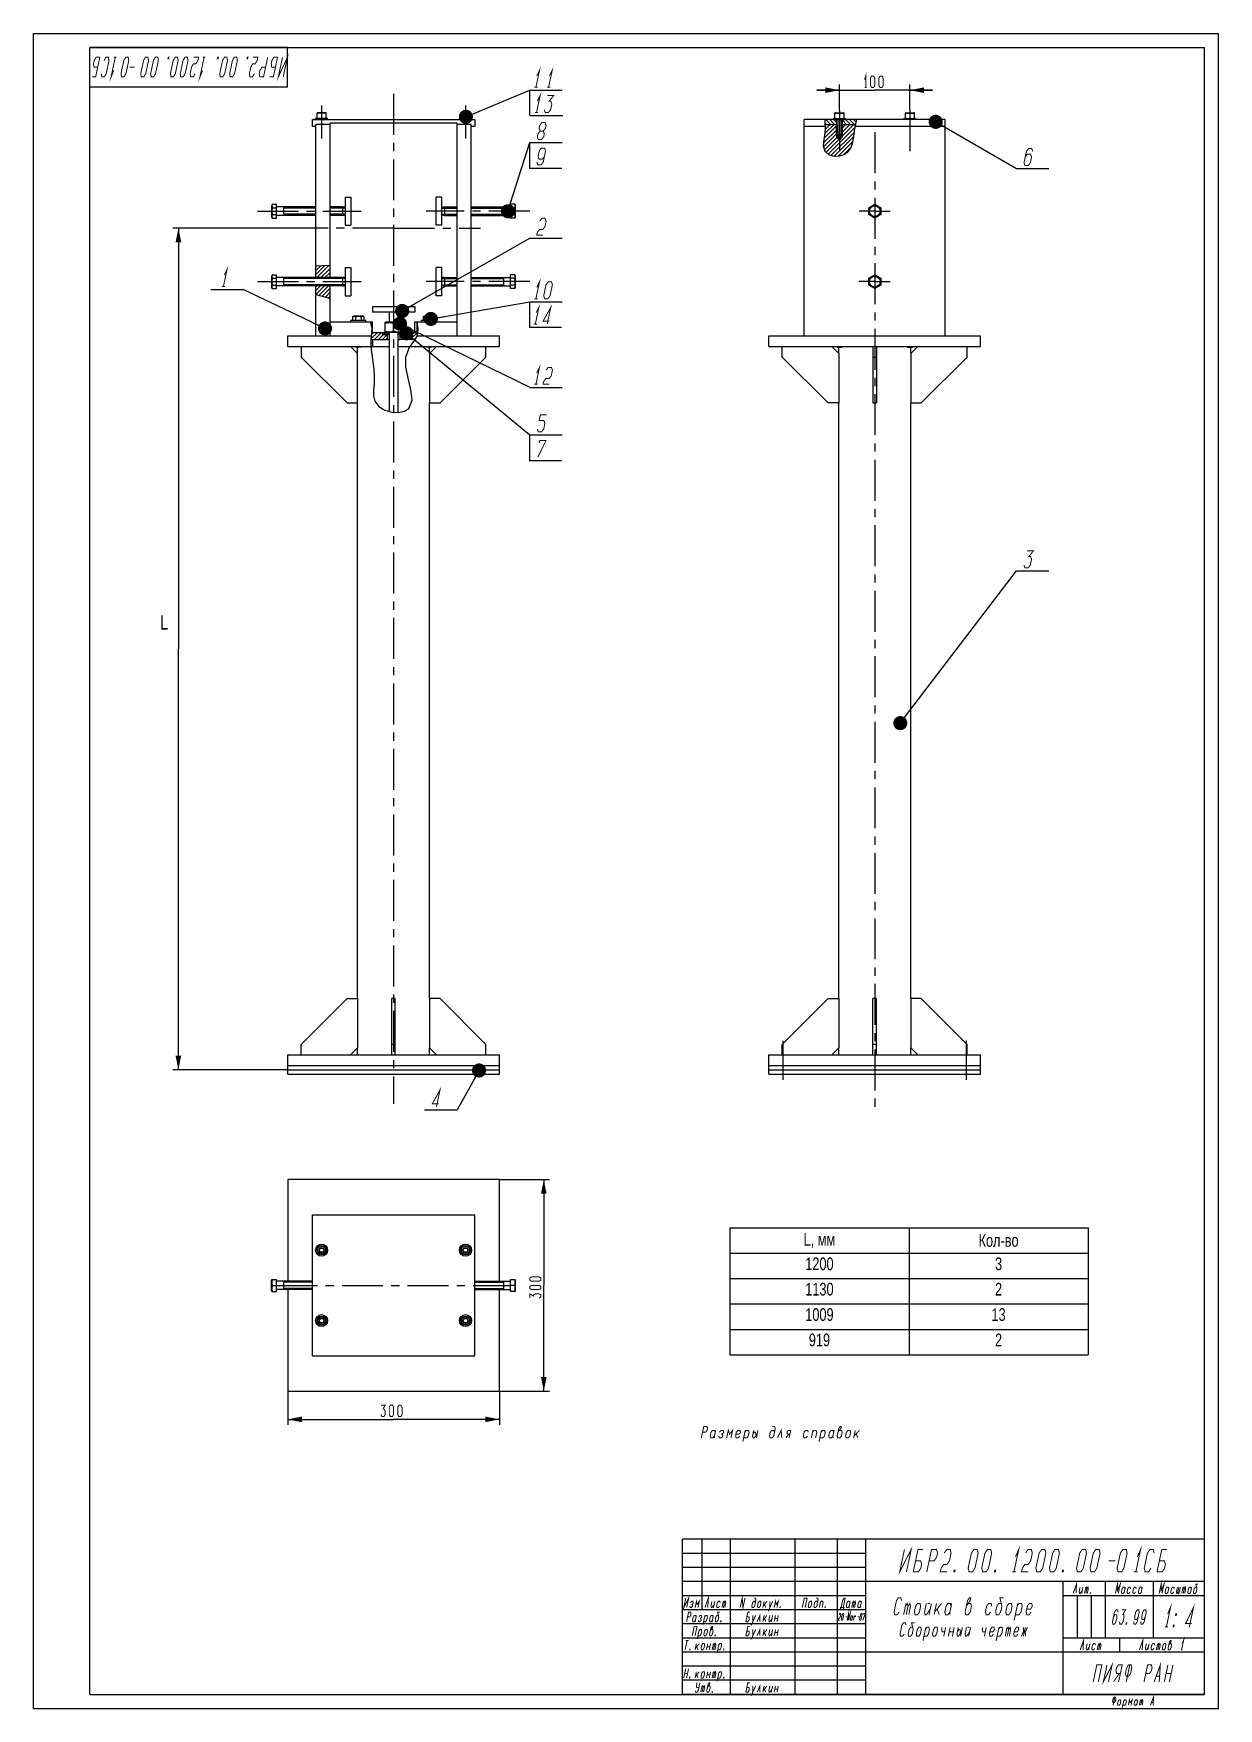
# Model space of a CAD drawing. Header units: millimetres. Extents: x 0 to 420, y 0 to 594.
import ezdxf

# ---------------------------------------------------------------- set-up
doc = ezdxf.new("R2010")
doc.units = ezdxf.units.MM
doc.header["$LTSCALE"] = 38.72
doc.linetypes.add('CENTER', pattern=[0.6, 0.375, -0.075, 0.075, -0.075])
doc.layers.get('0').update_dxf_attribs({"linetype": 'CONTINUOUS'})
for name, color, linetype in [('ALL_AXIS', 7, 'CONTINUOUS'), ('ALL_CHAMFER', 7, 'CONTINUOUS'), ('ALL_DIMENSIONS', 7, 'CONTINUOUS'), ('DEFAULT_1', 7, 'CENTER')]:
    doc.layers.add(name, color=color, linetype=linetype)
doc.styles.get("Standard").update_dxf_attribs({"font": 'txt', "width": 0.75})
doc.dimstyles.new('DIMSTYLE_1', dxfattribs={"dimtxt": 4, "dimasz": 5, "dimexe": 0.18, "dimexo": 0.0625, "dimgap": 0.09, "dimtad": 1, "dimdec": 4, "dimlfac": 4, "dimdsep": 46, "dimtxsty": 'Standard', "dimblk": '_FILLED', "dimblk1": '_FILLED', "dimblk2": '_FILLED', "dimcen": 0.09, "dimadec": 0, "dimazin": 0, "dimtp": 0.5, "dimtm": 0.5, "dimtfac": 1, "dimtdec": 4, "dimtofl": 0, "dimtmove": 0, "dimatfit": 3, "dimldrblk": '_FILLED', "dimfxl": 1, "dimtolj": 1, "dimarcsym": 0})
doc.dimstyles.new('DIMSTYLE_2', dxfattribs={"dimtxt": 4, "dimasz": 5, "dimexe": 0.18, "dimexo": 0.0625, "dimgap": 0.09, "dimtad": 1, "dimdec": 5, "dimlfac": 4, "dimdsep": 46, "dimtxsty": 'Standard', "dimblk": '_FILLED', "dimblk1": '_FILLED', "dimblk2": '_FILLED', "dimcen": 0.09, "dimadec": 0, "dimazin": 0, "dimtp": 1.2, "dimtm": 1.2, "dimtfac": 1, "dimtdec": 5, "dimtofl": 0, "dimtmove": 0, "dimatfit": 3, "dimldrblk": '_FILLED', "dimfxl": 1, "dimtolj": 1, "dimarcsym": 0})
doc.dimstyles.new('DIMSTYLE_3', dxfattribs={"dimtxt": 4, "dimasz": 5, "dimexe": 0.18, "dimexo": 0.0625, "dimgap": 0.09, "dimtad": 1, "dimdec": 5, "dimlfac": 4, "dimdsep": 46, "dimtxsty": 'Standard', "dimblk": '_FILLED', "dimblk1": '_FILLED', "dimblk2": '_FILLED', "dimcen": 0.09, "dimadec": 0, "dimazin": 0, "dimtp": 0.3, "dimtm": 0.3, "dimtfac": 1, "dimtdec": 5, "dimtofl": 0, "dimtmove": 0, "dimatfit": 3, "dimldrblk": '_FILLED', "dimfxl": 1, "dimtolj": 1, "dimarcsym": 0})
doc.dimstyles.get("Standard").update_dxf_attribs({"dimtxt": 4, "dimasz": 5, "dimexe": 0.18, "dimexo": 0.0625, "dimgap": 0.09, "dimtad": 1, "dimdec": 5, "dimdsep": 46, "dimtxsty": 'Standard', "dimblk": '_FILLED', "dimblk1": '_FILLED', "dimblk2": '_FILLED', "dimcen": 0.09, "dimadec": 0, "dimazin": 0, "dimtol": 1, "dimtp": 4e-05, "dimtm": 4e-05, "dimtfac": 1, "dimtdec": 5, "dimtofl": 0, "dimtmove": 0, "dimatfit": 3, "dimldrblk": '_FILLED', "dimfxl": 1, "dimtolj": 1, "dimarcsym": 0})

msp = doc.modelspace()

# ---------------------------------------------------------------- texts
at = {"insert": (44.9378805, 387.6136883), "char_height": 5, "width": 5.769546506, "attachment_point": 1}
msp.add_mtext('\\pi-15,l15;L', dxfattribs=at)

# ---------------------------------------------------------------- blocks, each defined once
blk = doc.blocks.new('_FILLED')
at = {"color": 0, "linetype": 'ByBlock'}
blk.add_solid([(0, 0), (-1, 0.2), (-1, -0.2)], dxfattribs=at)
blk = doc.blocks.new('*D2')
at = {"color": 2, "linetype": 'Continuous'}
for p, q in [((90.11, 112.54), (90.11, 100.54)), ((165.11, 112.54), (165.11, 100.54)), ((90.11, 102.54), (127.61, 102.54)), ((165.11, 102.54), (127.61, 102.54))]:
    blk.add_line(p, q, dxfattribs=at)
at = {"color": 2, "linetype": 'Continuous', "xscale": 5, "yscale": 5, "zscale": 5, "rotation": 180}
blk.add_blockref('_FILLED', (90.11, 102.54), dxfattribs=at)
at = {"color": 2, "linetype": 'Continuous', "xscale": 5, "yscale": 5, "zscale": 5}
blk.add_blockref('_FILLED', (165.11, 102.54), dxfattribs=at)
blk = doc.blocks.new('*D3')
at = {"color": 2, "linetype": 'Continuous'}
for p, q in [((165.11, 187.54), (182.86, 187.54)), ((180.86, 187.54), (180.86, 150.04)), ((180.86, 112.54), (180.86, 150.04)), ((165.11, 112.54), (182.86, 112.54))]:
    blk.add_line(p, q, dxfattribs=at)
at = {"color": 2, "linetype": 'Continuous', "xscale": 5, "yscale": 5, "zscale": 5}
for p, rotation in [((180.86, 187.54), 90), ((180.86, 112.54), 270)]:
    blk.add_blockref('_FILLED', p, dxfattribs=dict(at, rotation=rotation))
blk = doc.blocks.new('*D4')
at = {"layer": 'ALL_DIMENSIONS', "color": 2, "linetype": 'Continuous'}
for p, q in [((97.52, 525), (49.36, 525)), ((51.36, 525), (51.36, 375.75)), ((51.36, 226.5), (51.36, 375.75)), ((90.11, 226.5), (49.36, 226.5))]:
    blk.add_line(p, q, dxfattribs=at)
at = {"layer": 'ALL_DIMENSIONS', "color": 2, "linetype": 'Continuous', "xscale": 5, "yscale": 5, "zscale": 5}
for p, rotation in [((51.36, 525), 90), ((51.36, 226.5), 270)]:
    blk.add_blockref('_FILLED', p, dxfattribs=dict(at, rotation=rotation))
blk = doc.blocks.new('*D5')
at = {"layer": 'ALL_DIMENSIONS', "color": 2, "linetype": 'Continuous'}
for p, q in [((285.65, 573.9), (277.65, 573.9)), ((277.65, 573.9), (298.15, 573.9)), ((285.65, 566.75), (285.65, 575.9)), ((318.65, 573.9), (298.15, 573.9)), ((310.65, 566.75), (310.65, 575.9)), ((310.65, 573.9), (318.65, 573.9))]:
    blk.add_line(p, q, dxfattribs=at)
at = {"layer": 'ALL_DIMENSIONS', "color": 2, "linetype": 'Continuous', "xscale": 5, "yscale": 5, "zscale": 5}
blk.add_blockref('_FILLED', (285.65, 573.9), dxfattribs=at)
at = {"layer": 'ALL_DIMENSIONS', "color": 2, "linetype": 'Continuous', "xscale": 5, "yscale": 5, "zscale": 5, "rotation": 180}
blk.add_blockref('_FILLED', (310.65, 573.9), dxfattribs=at)
blk = doc.blocks.new('LINIA2_BL0', base_point=(175.86, 569.4))
at = {"color": 2, "linetype": 'Continuous'}
blk.add_line((175.86, 564.9), (175.86, 573.9), dxfattribs=at)
blk = doc.blocks.new('LINIA2_BL1', base_point=(175.86, 494.36))
at = {"color": 2, "linetype": 'Continuous'}
blk.add_line((175.86, 489.86), (175.86, 498.86), dxfattribs=at)
blk = doc.blocks.new('LINIA2_BL2', base_point=(175.86, 550.79))
at = {"color": 2, "linetype": 'Continuous'}
blk.add_line((175.86, 546.29), (175.86, 555.29), dxfattribs=at)
blk = doc.blocks.new('LINIA2_BL3', base_point=(175.86, 447.13))
at = {"color": 2, "linetype": 'Continuous'}
blk.add_line((175.86, 442.63), (175.86, 451.63), dxfattribs=at)
blk = doc.blocks.new('BALLOON2001_BL4', base_point=(181.63, 472.07))
at = {"color": 2, "linetype": 'Continuous'}
blk.add_line((175.86, 468.52), (187.39, 468.52), dxfattribs=at)
at = {"color": 2, "linetype": 'Continuous', "const_width": 0.35}
for points in [[(178.37, 473.61), (179.36, 475.61), (178.08, 469.61)], [(181.68, 474.61), (182.45, 475.61), (183.58, 475.61), (183.93, 474.61), (183.5, 472.61), (182.73, 471.61), (181.6, 471.61), (180.83, 470.61), (180.61, 469.61), (182.86, 469.61)], [(177.52, 469.61), (178.64, 469.61)]]:
    blk.add_lwpolyline(points, dxfattribs=at)
blk = doc.blocks.new('BALLOON2001_BL5', base_point=(144.38, 215.85))
at = {"color": 2, "linetype": 'Continuous'}
blk.add_line((138.62, 212.3), (150.15, 212.3), dxfattribs=at)
at = {"color": 2, "linetype": 'Continuous', "const_width": 0.35}
blk.add_lwpolyline([(142.81, 213.39), (144.08, 219.39), (141.33, 214.39), (143.58, 214.39)], dxfattribs=at)
blk = doc.blocks.new('BALLOON2001_BL6', base_point=(68.6, 506.75))
at = {"color": 2, "linetype": 'Continuous'}
blk.add_line((62.84, 503.2), (74.36, 503.2), dxfattribs=at)
at = {"color": 2, "linetype": 'Continuous', "const_width": 0.35}
for points in [[(67.6, 508.29), (68.58, 510.29), (67.31, 504.29)], [(66.75, 504.29), (67.87, 504.29)]]:
    blk.add_lwpolyline(points, dxfattribs=at)
blk = doc.blocks.new('BALLOON2001_BL7', base_point=(181.63, 524.92))
at = {"color": 2, "linetype": 'Continuous'}
blk.add_line((175.86, 521.37), (187.39, 521.37), dxfattribs=at)
at = {"color": 2, "linetype": 'Continuous', "const_width": 0.35}
blk.add_lwpolyline([(179.43, 527.46), (180.2, 528.46), (181.33, 528.46), (181.68, 527.46), (181.25, 525.46), (180.48, 524.46), (179.35, 524.46), (178.58, 523.46), (178.36, 522.46), (180.61, 522.46)], dxfattribs=at)
blk = doc.blocks.new('BALLOON2001_BL8', base_point=(181.63, 502.4))
at = {"color": 2, "linetype": 'Continuous'}
blk.add_line((175.86, 498.86), (187.39, 498.86), dxfattribs=at)
at = {"color": 2, "linetype": 'Continuous', "const_width": 0.35}
for points in [[(178.37, 503.95), (179.36, 505.95), (178.08, 499.95)], [(181.18, 499.95), (180.83, 500.95), (181.68, 504.95), (182.45, 505.95), (183.58, 505.95), (183.93, 504.95), (183.08, 500.95), (182.3, 499.95), (181.18, 499.95)], [(177.52, 499.95), (178.64, 499.95)]]:
    blk.add_lwpolyline(points, dxfattribs=at)
blk = doc.blocks.new('BALLOON2001_BL9', base_point=(181.63, 577.45))
at = {"color": 2, "linetype": 'Continuous'}
blk.add_line((175.86, 573.9), (187.39, 573.9), dxfattribs=at)
at = {"color": 2, "linetype": 'Continuous', "const_width": 0.35}
for points in [[(178.37, 578.99), (179.36, 580.99), (178.08, 574.99)], [(182.87, 578.99), (183.86, 580.99), (182.58, 574.99)], [(177.52, 574.99), (178.64, 574.99)], [(182.02, 574.99), (183.14, 574.99)]]:
    blk.add_lwpolyline(points, dxfattribs=at)
blk = doc.blocks.new('BALLOON2001_BL10', base_point=(181.63, 455.17))
at = {"color": 2, "linetype": 'Continuous'}
blk.add_line((175.86, 451.63), (187.39, 451.63), dxfattribs=at)
at = {"color": 2, "linetype": 'Continuous', "const_width": 0.35}
blk.add_lwpolyline([(178.58, 453.72), (178.93, 452.72), (180.05, 452.72), (180.83, 453.72), (181.25, 455.72), (180.9, 456.72), (179.21, 456.72), (179.64, 458.72), (181.89, 458.72)], dxfattribs=at)
blk = doc.blocks.new('BALLOON2001_BL11', base_point=(181.63, 558.83))
at = {"color": 2, "linetype": 'Continuous'}
blk.add_line((175.86, 555.29), (187.39, 555.29), dxfattribs=at)
at = {"color": 2, "linetype": 'Continuous', "const_width": 0.35}
for points in [[(178.93, 556.38), (180.05, 556.38), (180.83, 557.38), (181.04, 558.38), (180.69, 559.38), (179.56, 559.38), (178.79, 558.38), (178.58, 557.38), (178.93, 556.38)], [(180.69, 559.38), (181.46, 560.38), (181.68, 561.38), (181.33, 562.38), (180.2, 562.38), (179.43, 561.38), (179.21, 560.38), (179.56, 559.38)]]:
    blk.add_lwpolyline(points, dxfattribs=at)
blk = doc.blocks.new('BALLOON2001_BL12', base_point=(354.11, 406.97))
at = {"color": 2, "linetype": 'Continuous'}
blk.add_line((348.35, 403.43), (359.88, 403.43), dxfattribs=at)
at = {"color": 2, "linetype": 'Continuous', "const_width": 0.35}
blk.add_lwpolyline([(352.13, 410.52), (354.38, 410.52), (352.83, 408.52), (353.39, 408.52), (353.74, 407.52), (353.31, 405.52), (352.54, 404.52), (351.41, 404.52), (351.06, 405.52)], dxfattribs=at)
blk = doc.blocks.new('BALLOON2001_BL13', base_point=(354.11, 549.64))
at = {"color": 2, "linetype": 'Continuous'}
blk.add_line((348.35, 546.09), (359.88, 546.09), dxfattribs=at)
at = {"color": 2, "linetype": 'Continuous', "const_width": 0.35}
blk.add_lwpolyline([(354.16, 552.18), (353.81, 553.18), (352.69, 553.18), (351.91, 552.18), (351.06, 548.18), (351.41, 547.18), (352.54, 547.18), (353.31, 548.18), (353.74, 550.18), (353.39, 551.18), (352.26, 551.18), (351.49, 550.18)], dxfattribs=at)
blk = doc.blocks.new('BALLOON2001_BL14', base_point=(181.84, 568.45))
at = {"color": 2, "linetype": 'Continuous'}
blk.add_line((176.08, 564.9), (187.6, 564.9), dxfattribs=at)
at = {"color": 2, "linetype": 'Continuous', "const_width": 0.35}
for points in [[(178.58, 569.99), (179.57, 571.99), (178.29, 565.99)], [(182.1, 571.99), (184.35, 571.99), (182.8, 569.99), (183.36, 569.99), (183.71, 568.99), (183.29, 566.99), (182.51, 565.99), (181.39, 565.99), (181.04, 566.99)], [(177.73, 565.99), (178.86, 565.99)]]:
    blk.add_lwpolyline(points, dxfattribs=at)
blk = doc.blocks.new('BALLOON2001_BL15', base_point=(181.4, 493.4))
at = {"color": 2, "linetype": 'Continuous'}
blk.add_line((175.64, 489.86), (187.16, 489.86), dxfattribs=at)
at = {"color": 2, "linetype": 'Continuous', "const_width": 0.35}
for points in [[(178.14, 494.95), (179.13, 496.95), (177.86, 490.95)], [(182.07, 490.95), (183.35, 496.95), (180.6, 491.95), (182.85, 491.95)], [(177.29, 490.95), (178.42, 490.95)]]:
    blk.add_lwpolyline(points, dxfattribs=at)
blk = doc.blocks.new('BALLOON2001_BL16', base_point=(181.43, 446.17))
at = {"color": 2, "linetype": 'Continuous'}
blk.add_line((175.67, 442.63), (187.19, 442.63), dxfattribs=at)
at = {"color": 2, "linetype": 'Continuous', "const_width": 0.35}
blk.add_lwpolyline([(178.73, 443.72), (181.69, 449.72), (179.44, 449.72), (179.23, 448.72)], dxfattribs=at)
blk = doc.blocks.new('BALLOON2001_BL17', base_point=(181.45, 549.83))
at = {"color": 2, "linetype": 'Continuous'}
blk.add_line((175.69, 546.29), (187.21, 546.29), dxfattribs=at)
at = {"color": 2, "linetype": 'Continuous', "const_width": 0.35}
blk.add_lwpolyline([(178.4, 548.38), (178.75, 547.38), (179.88, 547.38), (180.65, 548.38), (181.5, 552.38), (181.15, 553.38), (180.03, 553.38), (179.25, 552.38), (178.83, 550.38), (179.18, 549.38), (180.3, 549.38), (181.08, 550.38)], dxfattribs=at)
blk = doc.blocks.new('*T24')
at = {"color": 0, "lineweight": -2}
for p, q in [((0, 0), (63.5, 0)), ((0, 0), (0, -9)), ((63.5, 0), (127, 0)), ((63.5, 0), (63.5, -9)), ((127, 0), (127, -9)), ((0, -9), (63.5, -9)), ((0, -9), (0, -18)), ((63.5, -9), (127, -9)), ((63.5, -9), (63.5, -18)), ((127, -9), (127, -18)), ((0, -18), (63.5, -18)), ((0, -18), (0, -27)), ((63.5, -18), (127, -18)), ((63.5, -18), (63.5, -27)), ((127, -18), (127, -27)), ((0, -27), (63.5, -27)), ((0, -27), (0, -36)), ((63.5, -27), (127, -27)), ((63.5, -27), (63.5, -36)), ((127, -27), (127, -36)), ((0, -36), (63.5, -36)), ((0, -36), (0, -45)), ((63.5, -36), (127, -36)), ((63.5, -36), (63.5, -45)), ((127, -36), (127, -45)), ((0, -45), (63.5, -45)), ((63.5, -45), (127, -45))]:
    blk.add_line(p, q, dxfattribs=at)
at = {"color": 0, "char_height": 4.5, "width": 60.5}
for s, insert, attachment_point in [('L, мм', (31.75, -4.5), 5), ('Кол-во', (95.25, -4.5), 5), ('1200', (31.75, -10.5), 2), ('3', (95.25, -10.5), 2), ('1130', (31.75, -19.5), 2), ('2', (95.25, -19.5), 2), ('1009', (31.75, -28.5), 2), ('13', (95.25, -28.5), 2), ('919', (31.75, -37.5), 2), ('2', (95.25, -37.5), 2)]:
    blk.add_mtext(s, dxfattribs=dict(at, insert=insert, attachment_point=attachment_point))

# ---------------------------------------------------------------- dimensions: what is measured, and where the dimension line sits
at = {"color": 2, "linetype": 'Continuous'}
dim = msp.add_linear_dim(base=(180.8644244, 112.5447295), p1=(165.1144244, 187.5447295), p2=(165.1144244, 112.5447295), angle=270, dimstyle='DIMSTYLE_1', dxfattribs=at)
dim.commit()
dim.dimension.update_dxf_attribs({"geometry": '*D3', "text_midpoint": (179.8644244, 145.5447295), "dimtype": 160})
dim = msp.add_linear_dim(base=(165.1144244, 102.5447295), p1=(90.1144244, 112.5447295), p2=(165.1144244, 112.5447295), dimstyle='DIMSTYLE_1', dxfattribs=at)
dim.commit()
dim.dimension.update_dxf_attribs({"geometry": '*D2', "text_midpoint": (123.1144244, 103.5447295), "dimtype": 160})
at = {"layer": 'ALL_DIMENSIONS', "color": 2, "linetype": 'Continuous'}
dim = msp.add_linear_dim(base=(310.6525659, 573.9007628), p1=(285.6525659, 566.7507628), p2=(310.6525659, 566.7507628), dimstyle='DIMSTYLE_3', dxfattribs=at)
dim.commit()
dim.dimension.update_dxf_attribs({"geometry": '*D5', "text_midpoint": (293.6525659, 574.9007628), "dimtype": 160})
dim = msp.add_linear_dim(base=(51.3644244, 525.0007628), p1=(90.1144244, 226.5007628), p2=(97.5206555, 525.0007628), angle=90, dimstyle='DIMSTYLE_2', dxfattribs=at)
dim.commit()
dim.dimension.update_dxf_attribs({"geometry": '*D4', "text_midpoint": (50.3644244, 369.7507628), "dimtype": 160})

# ---------------------------------------------------------------- linework, layer by layer
at = {"color": 7, "linetype": 'Continuous'}
for p, q in [((0, 0), (0, 594)), ((0, 594), (420, 594)), ((420, 0), (420, 594)), ((90, 589), (20, 589)), ((20, 575), (20, 589)), ((20, 5), (20, 589)), ((20, 589), (415, 589)), ((90, 575), (90, 589)), ((415, 5), (415, 589)), ((90, 575), (20, 575)), ((98.8644244, 561.0007628), (98.8644244, 563.5007628)), ((98.8644244, 563.5007628), (156.3644244, 563.5007628)), ((100.1144244, 561.0007628), (98.8644244, 561.0007628)), ((100.1144244, 507.5007628), (100.1144244, 561.7507628)), ((105.1144244, 561.7507628), (100.1144244, 561.7507628)), ((105.1144244, 507.5007628), (105.1144244, 562.2507628)), ((150.1144244, 562.2507628), (105.1144244, 562.2507628)), ((150.1144244, 486.7507628), (150.1144244, 562.2507628)), ((155.1144244, 561.7507628), (150.1144244, 561.7507628)), ((155.1144244, 486.7507628), (155.1144244, 561.7507628)), ((156.3644244, 561.0007628), (155.1144244, 561.0007628)), ((156.3644244, 563.5007628), (156.3644244, 561.0007628)), ((273.1525659, 486.7507628), (273.1525659, 563.5007628)), ((283.5275691, 563.5007628), (273.1525659, 563.5007628)), ((280.5748734, 561.0007628), (273.1525659, 561.0007628)), ((280.5216546, 558.7136362), (280.1624724, 556.4010892)), ((280.5212277, 563.5007628), (280.5206882, 562.4623002)), ((280.5206882, 562.4623002), (280.5889425, 560.6212766)), ((280.5889425, 560.6212766), (280.5216546, 558.7136362)), ((280.5470678, 561.7507628), (284.6525659, 561.7507628)), ((284.6025659, 561.7507628), (284.6025659, 563.5007628)), ((286.6525659, 561.7507628), (291.4276843, 561.7507628)), ((286.7025659, 561.7507628), (286.7025659, 563.5007628)), ((323.1525659, 563.5007628), (287.7775626, 563.5007628)), ((290.7700271, 557.7226838), (291.066139, 560.1345242)), ((291.066139, 560.1345242), (291.7012368, 562.9736418)), ((323.1525659, 561.0007628), (291.2599127, 561.0007628)), ((291.7012368, 562.9736418), (291.7925953, 563.5007628)), ((323.1525659, 486.7507628), (323.1525659, 563.5007628)), ((280.1624724, 556.4010892), (279.9421038, 554.1650313)), ((279.9421038, 554.1650313), (280.446871, 552.2822486)), ((284.6525659, 557.2507628), (286.6525659, 557.2507628)), ((285.0525659, 556.7507628), (285.0525659, 557.6507628)), ((286.2525659, 557.6507628), (285.0525659, 557.6507628)), ((285.6525659, 556.3902465), (285.0525659, 556.7507628)), ((285.0525659, 556.7507628), (286.2525659, 556.7507628)), ((285.6525659, 556.3902465), (286.2525659, 556.7507628)), ((286.2525659, 556.7507628), (286.2525659, 557.6507628)), ((288.6449542, 552.0806722), (289.645251, 553.3292187)), ((289.645251, 553.3292187), (290.4345953, 555.416696)), ((290.4345953, 555.416696), (290.7700271, 557.7226838)), ((280.446871, 552.2822486), (281.7709227, 551.1436885)), ((281.7709227, 551.1436885), (283.6512831, 550.5446507)), ((283.6512831, 550.5446507), (285.6817214, 550.5622263)), ((285.6817214, 550.5622263), (287.2990273, 551.1168136)), ((287.2990273, 551.1168136), (288.6449542, 552.0806722)), ((84.6769087, 533.4545015), (86.1144244, 533.4545015)), ((84.6769087, 532.2276322), (86.1144244, 532.2276322)), ((84.6769087, 529.7738935), (86.1144244, 529.7738935)), ((86.1144244, 528.5470242), (86.1144244, 533.4545015)), ((88.6144244, 532.5007628), (88.6144244, 529.5007628)), ((109.6144244, 529.5007628), (109.6144244, 532.5007628)), ((145.6144244, 532.5007628), (145.6144244, 529.5007628)), ((166.6144244, 532.5007628), (166.6144244, 529.5007628)), ((169.1144244, 528.5470242), (169.1144244, 533.4545015)), ((170.5519401, 533.4545015), (169.1144244, 533.4545015)), ((170.5519401, 532.2276322), (169.1144244, 532.2276322)), ((170.5519401, 529.7738935), (169.1144244, 529.7738935)), ((296.0275659, 532.2276322), (298.1525659, 533.4545015)), ((296.0275659, 529.7738935), (296.0275659, 532.2276322)), ((298.1525659, 528.5470242), (296.0275659, 529.7738935)), ((298.1525659, 533.4545015), (300.2775659, 532.2276322)), ((300.2775659, 529.7738935), (298.1525659, 528.5470242)), ((300.2775659, 532.2276322), (300.2775659, 529.7738935)), ((84.6769087, 528.5470242), (86.1144244, 528.5470242)), ((170.5519401, 528.5470242), (169.1144244, 528.5470242)), ((102.2113535, 511.6602386), (100.1144244, 511.5299552)), ((105.1144244, 511.690421), (102.2113535, 511.6602386)), ((84.6769087, 508.4545015), (86.1144244, 508.4545015)), ((84.6769087, 507.2276322), (86.1144244, 507.2276322)), ((86.1144244, 503.5470242), (86.1144244, 508.4545015)), ((88.6144244, 507.5007628), (88.6144244, 504.5007628)), ((109.6144244, 504.5007628), (109.6144244, 507.5007628)), ((145.6144244, 507.5007628), (145.6144244, 504.5007628)), ((166.6144244, 507.5007628), (166.6144244, 504.5007628)), ((169.1144244, 503.5470242), (169.1144244, 508.4545015)), ((170.5519401, 508.4545015), (169.1144244, 508.4545015)), ((170.5519401, 507.2276322), (169.1144244, 507.2276322)), ((296.0275659, 507.2276322), (298.1525659, 508.4545015)), ((296.0275659, 504.7738935), (296.0275659, 507.2276322)), ((298.1525659, 508.4545015), (300.2775659, 507.2276322)), ((300.2775659, 507.2276322), (300.2775659, 504.7738935)), ((84.6769087, 504.7738935), (86.1144244, 504.7738935)), ((84.6769087, 503.5470242), (86.1144244, 503.5470242)), ((100.1144244, 486.7507628), (100.1144244, 504.5007628)), ((100.1144244, 501.4621788), (104.0460538, 500.3744458)), ((104.0460538, 500.3744458), (105.1144244, 499.9870675)), ((105.1144244, 486.7507628), (105.1144244, 504.5007628)), ((170.5519401, 504.7738935), (169.1144244, 504.7738935)), ((170.5519401, 503.5470242), (169.1144244, 503.5470242)), ((298.1525659, 503.5470242), (296.0275659, 504.7738935)), ((300.2775659, 504.7738935), (298.1525659, 503.5470242)), ((113.0936985, 493.4934228), (113.0936985, 492.2507628)), ((114.1040614, 493.4934228), (114.1040614, 492.2507628)), ((116.1247874, 493.4934228), (116.1247874, 492.2507628)), ((117.1351504, 493.4934228), (117.1351504, 492.2507628)), ((120.1144244, 497.2007628), (135.1144244, 497.2007628)), ((126.1144244, 495.2007628), (126.1144244, 491.7007628)), ((129.1144244, 495.2007628), (129.1144244, 491.7007628)), ((138.0936985, 493.4934228), (138.0936985, 492.2507628)), ((139.1040614, 493.4934228), (139.1040614, 492.2507628)), ((141.1247874, 493.4934228), (141.1247874, 492.2507628)), ((142.1351504, 493.4934228), (142.1351504, 492.2507628)), ((105.1144244, 491.7507628), (120.1144244, 491.7507628)), ((119.2781497, 491.7507628), (119.4847188, 491.4517828)), ((119.3644244, 491.7507628), (119.3644244, 491.6258922)), ((119.4847188, 491.4517828), (119.9542401, 489.6316972)), ((119.8379492, 487.6663951), (119.5781982, 485.6560556)), ((119.9542401, 489.6316972), (119.8379492, 487.6663951)), ((119.8577344, 488.0007628), (124.9144244, 488.0007628)), ((120.1144244, 488.0007628), (120.1144244, 491.7507628)), ((123.8644244, 487.2507628), (123.8644244, 488.0007628)), ((123.8644244, 487.2507628), (126.1144244, 487.2507628)), ((124.6143999, 491.5275436), (124.9144244, 491.7007628)), ((124.6144244, 488.1739679), (124.6144244, 491.5275577)), ((124.9144452, 491.7007628), (130.3144037, 491.7007628)), ((125.3644244, 487.2507628), (125.3644244, 485.5007628)), ((126.1144244, 488.0007628), (126.1144244, 459.9310361)), ((127.6144244, 488.4419171), (127.6144244, 491.2596086)), ((129.1144244, 488.0007628), (129.1144244, 459.6227612)), ((129.1144244, 487.2507628), (131.3644244, 487.2507628)), ((129.8644244, 487.2507628), (129.8644244, 485.5007628)), ((130.6144489, 491.5275436), (130.3144244, 491.7007628)), ((130.3144244, 488.0007628), (136.2330882, 488.0007628)), ((130.6144244, 488.1739679), (130.6144244, 491.5275577)), ((131.3644244, 487.2507628), (131.3644244, 488.0007628)), ((135.1144244, 488.0007628), (135.1144244, 491.7507628)), ((135.1144244, 491.7507628), (150.1144244, 491.7507628)), ((135.8644244, 491.7507628), (135.8644244, 488.0007628)), ((136.0909344, 491.0914662), (136.0472831, 491.7507628)), ((136.3318762, 488.9394946), (136.0909344, 491.0914662)), ((136.1240647, 486.9647682), (136.3318762, 488.9394946)), ((90.1144244, 483.0007628), (90.1144244, 486.7507628)), ((90.1144244, 486.7507628), (119.7196426, 486.7507628)), ((90.1144244, 483.0007628), (126.1144244, 483.0007628)), ((94.8644244, 483.0007628), (94.8644244, 479.2507628)), ((112.3644244, 483.0007628), (114.8644244, 480.5007628)), ((115.9644244, 482.7507628), (114.2644244, 482.7507628)), ((119.5781982, 485.6560556), (119.5713427, 482.9183562)), ((119.5713427, 482.9183562), (119.901564, 480.250869)), ((119.5778094, 485.5007628), (126.1144244, 485.5007628)), ((120.1144244, 485.5007628), (120.1144244, 483.0007628)), ((129.1144244, 485.5007628), (129.8546837, 485.5007628)), ((129.1144244, 483.0007628), (165.1144244, 483.0007628)), ((135.3611627, 485.5007628), (129.8644244, 485.5007628)), ((131.9926728, 479.2671809), (133.1327216, 482.4777536)), ((133.1327216, 482.4777536), (134.2121003, 483.9709393)), ((134.2121003, 483.9709393), (135.3302987, 485.4415349)), ((135.1144244, 485.5007628), (135.1144244, 485.1576285)), ((135.3302987, 485.4415349), (136.1240647, 486.9647682)), ((136.0125452, 486.7507628), (165.1144244, 486.7507628)), ((140.9644244, 482.7507628), (139.2644244, 482.7507628)), ((140.3644244, 480.5007628), (142.8644244, 483.0007628)), ((160.3644244, 479.2507628), (160.3644244, 483.0007628)), ((165.1144244, 483.0007628), (165.1144244, 486.7507628)), ((260.6525659, 483.0007628), (260.6525659, 486.7507628)), ((260.6525659, 486.7507628), (335.6525659, 486.7507628)), ((260.6525659, 483.0007628), (335.6525659, 483.0007628)), ((265.4025659, 479.2507628), (265.4025659, 483.0007628)), ((285.4025659, 480.5007628), (282.9025659, 483.0007628)), ((286.5025659, 482.7507628), (284.8025659, 482.7507628)), ((297.5275659, 483.0007628), (297.5275659, 463.0007628)), ((298.7775659, 483.0007628), (298.7775659, 463.0007628)), ((311.5025659, 482.7507628), (309.8025659, 482.7507628)), ((310.9025659, 480.5007628), (313.4025659, 483.0007628)), ((330.9025659, 479.2507628), (330.9025659, 483.0007628)), ((335.6525659, 483.0007628), (335.6525659, 486.7507628)), ((94.8644244, 479.2507628), (111.1144244, 463.0007628)), ((114.8644244, 463.0007628), (114.8644244, 480.5007628)), ((119.901564, 480.250869), (120.326034, 477.6168211)), ((120.326034, 477.6168211), (120.636802, 474.9880899)), ((132.0071916, 475.7047594), (131.9926728, 479.2671809)), ((132.7588037, 471.8210939), (132.0071916, 475.7047594)), ((140.3644244, 480.5007628), (140.3644244, 463.0007628)), ((144.1144244, 463.0007628), (160.3644244, 479.2507628)), ((281.6525659, 463.0007628), (265.4025659, 479.2507628)), ((285.4025659, 480.5007628), (285.4025659, 463.0007628)), ((297.5275659, 479.2507628), (298.7775659, 479.2507628)), ((310.9025659, 480.5007628), (310.9025659, 463.0007628)), ((314.6525659, 463.0007628), (330.9025659, 479.2507628)), ((120.6999519, 469.5775865), (120.5457491, 467.488617)), ((120.636802, 474.9880899), (120.7710676, 472.3202705)), ((120.7710676, 472.3202705), (120.6999519, 469.5775865)), ((133.7569555, 467.7080936), (132.7588037, 471.8210939)), ((120.5457491, 467.488617), (120.5448728, 465.455384)), ((120.5448728, 465.455384), (120.9803903, 463.5949004)), ((120.9803903, 463.5949004), (122.3584953, 461.7274863)), ((133.0392421, 461.0709546), (134.1578712, 463.9184092)), ((134.1578712, 463.9184092), (133.7569555, 467.7080936)), ((111.1144244, 463.0007628), (114.8644244, 463.0007628)), ((122.3584953, 461.7274863), (124.4844779, 460.3847856)), ((124.4844779, 460.3847856), (127.0565559, 459.6687626)), ((127.0565559, 459.6687626), (129.347288, 459.6175558)), ((129.347288, 459.6175558), (131.4416727, 460.086729)), ((131.4416727, 460.086729), (133.0392421, 461.0709546)), ((140.3644244, 463.0007628), (144.1144244, 463.0007628)), ((285.4025659, 463.0007628), (281.6525659, 463.0007628)), ((297.5275659, 463.0007628), (298.7775659, 463.0007628)), ((310.9025659, 463.0007628), (314.6525659, 463.0007628)), ((94.8644244, 235.5007628), (111.1144244, 251.7507628)), ((111.1144244, 251.7507628), (114.8644244, 251.7507628)), ((114.8644244, 251.7507628), (114.8644244, 234.2507628)), ((128.2394244, 251.7507628), (126.9894244, 251.7507628)), ((126.9894244, 231.7507628), (126.9894244, 251.7507628)), ((128.2394244, 231.7507628), (128.2394244, 251.7507628)), ((144.1144244, 251.7507628), (140.3644244, 251.7507628)), ((140.3644244, 251.7507628), (140.3644244, 234.2507628)), ((160.3644244, 235.5007628), (144.1144244, 251.7507628)), ((265.4025659, 235.5007628), (281.6525659, 251.7507628)), ((281.6525659, 251.7507628), (285.4025659, 251.7507628)), ((285.4025659, 251.7507628), (285.4025659, 234.2507628)), ((298.7775659, 251.7507628), (297.5275659, 251.7507628)), ((297.5275659, 231.7507628), (297.5275659, 251.7507628)), ((298.7775659, 231.7507628), (298.7775659, 251.7507628)), ((314.6525659, 251.7507628), (310.9025659, 251.7507628)), ((310.9025659, 251.7507628), (310.9025659, 234.2507628)), ((330.9025659, 235.5007628), (314.6525659, 251.7507628)), ((90.1144244, 231.7507628), (165.1144244, 231.7507628)), ((90.1144244, 225.0007628), (90.1144244, 231.7507628)), ((94.8644244, 231.7507628), (94.8644244, 235.5007628)), ((112.3644244, 231.7507628), (114.8644244, 234.2507628)), ((128.2394244, 235.5007628), (126.9894244, 235.5007628)), ((142.8644244, 231.7507628), (140.3644244, 234.2507628)), ((160.3644244, 231.7507628), (160.3644244, 235.5007628)), ((165.1144244, 225.0007628), (165.1144244, 231.7507628)), ((260.6525659, 231.7507628), (335.6525659, 231.7507628)), ((260.6525659, 225.0007628), (260.6525659, 231.7507628)), ((265.4025659, 231.7507628), (265.4025659, 235.5007628)), ((282.9025659, 231.7507628), (285.4025659, 234.2507628)), ((298.7775659, 235.5007628), (297.5275659, 235.5007628)), ((313.4025659, 231.7507628), (310.9025659, 234.2507628)), ((330.9025659, 231.7507628), (330.9025659, 235.5007628)), ((335.6525659, 225.0007628), (335.6525659, 231.7507628)), ((90.1144244, 228.0007628), (165.1144244, 228.0007628)), ((90.1144244, 226.5007628), (165.1144244, 226.5007628)), ((260.6525659, 228.0007628), (335.6525659, 228.0007628)), ((260.6525659, 226.5007628), (335.6525659, 226.5007628)), ((90.1144244, 225.0007628), (165.1144244, 225.0007628)), ((260.6525659, 225.0007628), (335.6525659, 225.0007628)), ((90.1144244, 187.5447295), (90.1144244, 151.5447295)), ((165.1144244, 187.5447295), (90.1144244, 187.5447295)), ((165.1144244, 151.5447295), (165.1144244, 187.5447295)), ((98.8644244, 125.0447295), (98.8644244, 175.0447295)), ((98.8644244, 175.0447295), (156.3644244, 175.0447295)), ((156.3644244, 125.0447295), (156.3644244, 175.0447295)), ((101.248399, 162.5447295), (101.6814117, 163.2947295)), ((101.6814117, 161.7947295), (101.248399, 162.5447295)), ((101.6814117, 163.2947295), (102.5474371, 163.2947295)), ((102.5474371, 161.7947295), (101.6814117, 161.7947295)), ((102.5474371, 163.2947295), (102.9804498, 162.5447295)), ((102.9804498, 162.5447295), (102.5474371, 161.7947295)), ((152.248399, 162.5447295), (152.6814117, 163.2947295)), ((152.6814117, 161.7947295), (152.248399, 162.5447295)), ((152.6814117, 163.2947295), (153.5474371, 163.2947295)), ((153.5474371, 161.7947295), (152.6814117, 161.7947295)), ((153.5474371, 163.2947295), (153.9804498, 162.5447295)), ((153.9804498, 162.5447295), (153.5474371, 161.7947295)), ((84.4871578, 152.1697295), (86.1144244, 152.1697295)), ((84.6769087, 150.0447295), (86.1144244, 150.0447295)), ((86.1144244, 147.9197295), (86.1144244, 152.1697295)), ((88.6144244, 151.5447295), (88.6144244, 148.5447295)), ((90.1144244, 148.5447295), (90.1144244, 112.5447295)), ((165.1144244, 112.5447295), (165.1144244, 148.5447295)), ((166.6144244, 151.5447295), (166.6144244, 148.5447295)), ((169.1144244, 152.1697295), (170.741691, 152.1697295)), ((169.1144244, 147.9197295), (169.1144244, 152.1697295)), ((170.5519401, 150.0447295), (169.1144244, 150.0447295)), ((84.4871578, 147.9197295), (86.1144244, 147.9197295)), ((170.741691, 147.9197295), (169.1144244, 147.9197295)), ((101.248399, 137.5447295), (101.6814117, 138.2947295)), ((101.6814117, 136.7947295), (101.248399, 137.5447295)), ((101.6814117, 138.2947295), (102.5474371, 138.2947295)), ((102.5474371, 136.7947295), (101.6814117, 136.7947295)), ((102.5474371, 138.2947295), (102.9804498, 137.5447295)), ((102.9804498, 137.5447295), (102.5474371, 136.7947295)), ((152.248399, 137.5447295), (152.6814117, 138.2947295)), ((152.6814117, 136.7947295), (152.248399, 137.5447295)), ((152.6814117, 138.2947295), (153.5474371, 138.2947295)), ((153.5474371, 136.7947295), (152.6814117, 136.7947295)), ((153.5474371, 138.2947295), (153.9804498, 137.5447295)), ((153.9804498, 137.5447295), (153.5474371, 136.7947295)), ((98.8644244, 125.0447295), (156.3644244, 125.0447295)), ((90.1144244, 112.5447295), (165.1144244, 112.5447295)), ((415, 60), (230, 60)), ((230, 5), (230, 60)), ((237, 35), (237, 60)), ((247, 5), (247, 60)), ((270, 5), (270, 60)), ((285, 5), (285, 60)), ((295, 5), (295, 60)), ((415, 5), (415, 60)), ((295, 55), (230, 55)), ((295, 50), (230, 50)), ((415, 45), (230, 45)), ((365, 5), (365, 45)), ((380, 25), (380, 45)), ((397, 25), (397, 45)), ((295, 40), (230, 40)), ((415, 40), (365, 40)), ((370, 25), (370, 40)), ((375, 25), (375, 40)), ((295, 35), (230, 35)), ((295, 30), (230, 30)), ((295, 25), (230, 25)), ((415, 25), (365, 25)), ((385, 20), (385, 25)), ((415, 20), (230, 20)), ((295, 15), (230, 15)), ((295, 10), (230, 10)), ((0, 0), (420, 0)), ((20, 5), (415, 5)), ((415, 5), (230, 5))]:
    msp.add_line(p, q, dxfattribs=at)
at = {"color": 2, "linetype": 'Continuous'}
for p, q in [((285.0525659, 558.8344207), (280.0353538, 553.8172086)), ((285.0525659, 560.2486343), (280.0484941, 555.2445625)), ((284.8965234, 561.5068053), (280.2308137, 556.8410957)), ((283.7262673, 561.7507628), (280.4908575, 558.515353)), ((280.5252518, 562.3392065), (281.1136954, 561.7507628)), ((280.8978402, 561.7507628), (280.5596075, 561.4125301)), ((282.3120538, 561.7507628), (280.567238, 560.0059471)), ((280.777909, 563.5007628), (282.527909, 561.7507628)), ((291.2018103, 560.7410245), (281.6814298, 551.2206439)), ((282.1921226, 563.5007628), (283.9421226, 561.7507628)), ((290.9341053, 559.0591059), (282.7172202, 550.8422207)), ((283.6063361, 563.5007628), (284.6025659, 562.5045331)), ((284.6525659, 561.7507628), (284.6525659, 557.2507628)), ((285.0525659, 563.5007628), (285.0525659, 557.6507628)), ((286.2525659, 563.5007628), (286.2525659, 557.6507628)), ((287.968908, 561.7507628), (286.2525659, 560.0344207)), ((289.3831216, 561.7507628), (286.2525659, 558.6202071)), ((290.7973351, 561.7507628), (286.2525659, 557.2059936)), ((286.6525659, 561.7507628), (286.6525659, 557.2507628)), ((286.7025659, 563.2329602), (288.1847633, 561.7507628)), ((286.7025659, 561.8187466), (286.7705497, 561.7507628)), ((287.8489768, 563.5007628), (289.5989768, 561.7507628)), ((289.2631904, 563.5007628), (291.0131904, 561.7507628)), ((290.6774039, 563.5007628), (291.6104363, 562.5677305)), ((285.0525659, 557.4202071), (280.3343417, 552.701983)), ((285.5177964, 556.4712241), (280.9210616, 551.8744893)), ((290.7288556, 557.4396426), (283.8354579, 550.5462449)), ((290.4881254, 555.7846989), (285.2620199, 550.5585934)), ((289.7658856, 553.6482455), (287.2007556, 551.0831154)), ((100.1144244, 532.1007628), (88.6144244, 532.1007628)), ((100.1144244, 529.9007628), (88.6144244, 529.9007628)), ((110.4894244, 532.1007628), (105.1144244, 532.1007628)), ((110.4894244, 529.9007628), (105.1144244, 529.9007628)), ((144.7394244, 532.1007628), (150.1144244, 532.1007628)), ((144.7394244, 529.9007628), (150.1144244, 529.9007628)), ((155.1144244, 532.1007628), (166.6144244, 532.1007628)), ((155.1144244, 529.9007628), (166.6144244, 529.9007628)), ((100.1144244, 508.5408205), (103.2445847, 511.6709808)), ((100.1144244, 509.9550341), (101.7936785, 511.6342882)), ((100.1144244, 511.3692476), (100.2857783, 511.5406016)), ((100.3015023, 507.3136849), (104.6736559, 511.6858385)), ((110.4894244, 507.1007628), (88.6144244, 507.1007628)), ((110.4894244, 504.9007628), (88.6144244, 504.9007628)), ((105.1144244, 507.5007628), (100.1144244, 507.5007628)), ((100.1144244, 504.2981798), (100.7170074, 504.9007628)), ((100.1144244, 502.8839663), (102.131221, 504.9007628)), ((100.1144244, 501.4697527), (103.5454345, 504.9007628)), ((101.2162348, 501.1573496), (104.9596481, 504.9007628)), ((101.5027939, 507.1007628), (105.1144244, 510.7123934)), ((102.9170074, 507.1007628), (105.1144244, 509.2981798)), ((104.331221, 507.1007628), (105.1144244, 507.8839663)), ((144.7394244, 507.1007628), (150.1144244, 507.1007628)), ((144.7394244, 504.9007628), (150.1144244, 504.9007628)), ((155.1144244, 507.1007628), (166.6144244, 507.1007628)), ((155.1144244, 504.9007628), (166.6144244, 504.9007628)), ((105.1144244, 504.5007628), (100.1144244, 504.5007628)), ((102.3239778, 500.850879), (105.1144244, 503.6413256)), ((103.4317209, 500.5444085), (105.1144244, 502.227112)), ((104.5083491, 500.2068231), (105.1144244, 500.8128985)), ((119.5795401, 485.6664413), (121.9138617, 488.0007628)), ((119.7893801, 487.2904948), (120.4996481, 488.0007628)), ((120.8280752, 485.5007628), (123.3280752, 488.0007628)), ((122.2422888, 485.5007628), (123.9922888, 487.2507628)), ((123.6565023, 485.5007628), (125.3644244, 487.2086849)), ((124.3444998, 487.2507628), (123.8644244, 487.7308382)), ((125.0516066, 487.2507628), (124.3016066, 488.0007628)), ((125.7587134, 487.2507628), (125.0087134, 488.0007628)), ((126.1144244, 487.6021586), (125.7158202, 488.0007628)), ((129.2942473, 487.2507628), (129.1144244, 487.4305857)), ((130.0013541, 487.2507628), (129.2513541, 488.0007628)), ((129.8644244, 486.0518306), (131.0633566, 487.2507628)), ((130.7084608, 487.2507628), (129.9584608, 488.0007628)), ((131.3644244, 487.301906), (130.6655676, 488.0007628)), ((130.7275702, 485.5007628), (133.2275702, 488.0007628)), ((131.3644244, 487.5518306), (131.8133566, 488.0007628)), ((132.1417837, 485.5007628), (134.6417837, 488.0007628)), ((133.5559973, 485.5007628), (136.0559973, 488.0007628)), ((119.5741785, 484.0508145), (120.1144244, 484.5910604)), ((119.5777288, 485.4685783), (119.6099133, 485.5007628)), ((119.9383404, 483.0007628), (120.1144244, 483.1768468)), ((125.0707159, 485.5007628), (125.3644244, 485.7944713)), ((134.9702108, 485.5007628), (135.7865749, 486.3171268)), ((135.1144244, 485.4489248), (135.1662625, 485.5007628)), ((98.8644244, 151.1447295), (88.6144244, 151.1447295)), ((98.8644244, 148.9447295), (88.6144244, 148.9447295)), ((156.3644244, 151.1447295), (166.6144244, 151.1447295)), ((156.3644244, 148.9447295), (166.6144244, 148.9447295))]:
    msp.add_line(p, q, dxfattribs=at)
at = {"color": 2, "linetype": 'Continuous', "const_width": 0.35}
for points in [[(23.4999951, 585.5782109), (22.0121055, 578.5781719), (20.6996035, 578.5781719)], [(23.4999951, 585.5782109), (22.1875039, 585.5782109), (21.5020127, 584.4115234), (21.25404, 583.2448789), (21.4435537, 582.0781914), (22.7560557, 582.0781914)], [(24.0100879, 579.7448594), (24.1996016, 578.5781719), (25.0746064, 578.5781719), (25.7600869, 579.7448594), (26.7520205, 584.4115234), (26.5624961, 585.5782109), (25.687502, 585.5782109), (25.0020215, 584.4115234)], [(28.4143203, 580.9115469), (27.4808564, 578.5781719), (28.9687461, 585.5782109)], [(29.4062539, 585.5782109), (28.531249, 585.5782109)], [(33.5625029, 585.5782109), (33.7520166, 584.4115234), (32.760083, 579.7448594), (32.0746025, 578.5781719), (31.1996084, 578.5781719), (31.010084, 579.7448594), (32.0020176, 584.4115234), (32.687498, 585.5782109), (33.5625029, 585.5782109)], [(35.8810537, 582.0781914), (34.1310547, 582.0781914)], [(40.5625098, 585.5782109), (40.7520234, 584.4115234), (39.7600898, 579.7448594), (39.0746094, 578.5781719), (38.1996045, 578.5781719), (38.0100908, 579.7448594), (39.0020137, 584.4115234), (39.6874941, 585.5782109), (40.5625098, 585.5782109)], [(44.0625078, 585.5782109), (44.2520215, 584.4115234), (43.2600879, 579.7448594), (42.5746074, 578.5781719), (41.6996133, 578.5781719), (41.5100781, 579.7448594), (42.5020117, 584.4115234), (43.1874922, 585.5782109), (44.0625078, 585.5782109)], [(47.7812598, 585.5782109), (47.9999922, 585.5782109), (47.8760059, 584.9948672), (47.657252, 584.9948672), (47.7812598, 585.5782109)], [(51.0625039, 585.5782109), (51.2520176, 584.4115234), (50.260084, 579.7448594), (49.5746035, 578.5781719), (48.6996094, 578.5781719), (48.5100957, 579.7448594), (49.5020078, 584.4115234), (50.1875098, 585.5782109), (51.0625039, 585.5782109)], [(54.562502, 585.5782109), (54.7520156, 584.4115234), (53.760082, 579.7448594), (53.0746016, 578.5781719), (52.1996074, 578.5781719), (52.0100938, 579.7448594), (53.0020273, 584.4115234), (53.6875078, 585.5782109), (54.562502, 585.5782109)], [(57.2600801, 579.7448594), (56.5745996, 578.5781719), (55.6996055, 578.5781719), (55.5100918, 579.7448594), (56.0060586, 582.0781914), (56.6915391, 583.2448789), (57.5665332, 583.2448789), (58.2520137, 584.4115234), (58.5000078, 585.5782109), (56.749998, 585.5782109)], [(59.9143242, 580.9115469), (58.9808496, 578.5781719), (60.46875, 585.5782109)], [(60.9062578, 585.5782109), (60.0312422, 585.5782109)], [(65.28125, 585.5782109), (65.5000039, 585.5782109), (65.3760176, 584.9948672), (65.1572637, 584.9948672), (65.28125, 585.5782109)], [(68.5624941, 585.5782109), (68.7520078, 584.4115234), (67.7600957, 579.7448594), (67.0745938, 578.5781719), (66.1995996, 578.5781719), (66.0100859, 579.7448594), (67.0020195, 584.4115234), (67.6875, 585.5782109), (68.5624941, 585.5782109)], [(72.0624922, 585.5782109), (72.2520273, 584.4115234), (71.2600937, 579.7448594), (70.5746133, 578.5781719), (69.6995977, 578.5781719), (69.510084, 579.7448594), (70.5020176, 584.4115234), (71.187498, 585.5782109), (72.0624922, 585.5782109)], [(75.7812441, 585.5782109), (75.999998, 585.5782109), (75.8760117, 584.9948672), (75.6572578, 584.9948672), (75.7812441, 585.5782109)], [(78.2600898, 579.7448594), (77.5746094, 578.5781719), (76.6995938, 578.5781719), (76.5100801, 579.7448594), (77.0060469, 582.0781914), (77.6915273, 583.2448789), (78.566543, 583.2448789), (79.2520234, 584.4115234), (79.4999961, 585.5782109), (77.7500078, 585.5782109)], [(82.9999941, 585.5782109), (81.5120938, 578.5781719), (80.1996133, 578.5781719), (80.0100781, 579.7448594), (80.2580723, 580.9115469), (80.9435527, 582.0781914), (82.2560547, 582.0781914)], [(86.4999922, 585.5782109), (85.0121133, 578.5781719), (83.6996113, 578.5781719)], [(86.4999922, 585.5782109), (85.1874902, 585.5782109), (84.5020098, 584.4115234), (84.2540371, 583.2448789), (84.4435508, 582.0781914), (85.7560527, 582.0781914)], [(88.5121113, 578.5781719), (89.9999902, 585.5782109), (86.7621016, 578.5781719), (88.250002, 585.5782109)], [(179.8644258, 151.9197324), (179.1977656, 151.5447334), (176.531082, 151.5447334), (175.8644219, 151.9197324), (175.8644219, 152.6697305), (176.531082, 153.0447295), (179.1977656, 153.0447295), (179.8644258, 152.6697305), (179.8644258, 151.9197324)], [(179.8644258, 148.9197295), (179.1977656, 148.5447305), (176.531082, 148.5447305), (175.8644219, 148.9197295), (175.8644219, 149.6697275), (176.531082, 150.0447266), (179.1977656, 150.0447266), (179.8644258, 149.6697275), (179.8644258, 148.9197295)], [(175.8644219, 145.5447275), (175.8644219, 147.0447344), (177.1977637, 146.2947256), (177.1977637, 146.6697246), (177.8644238, 147.0447344), (179.1977656, 147.0447344), (179.8644258, 146.6697246), (179.8644258, 145.9197266), (179.1977656, 145.5447275)], [(123.114416, 107.5447334), (124.6144336, 107.5447334), (123.8644141, 106.2113916), (124.2394238, 106.2113916), (124.6144336, 105.5447314), (124.6144336, 104.2114004), (124.2394238, 103.5447295), (123.4894258, 103.5447295), (123.114416, 104.2114004)], [(126.489418, 103.5447295), (126.1144297, 104.2114004), (126.1144297, 106.8780625), (126.489418, 107.5447334), (127.239416, 107.5447334), (127.6144258, 106.8780625), (127.6144258, 104.2114004), (127.239416, 103.5447295), (126.489418, 103.5447295)], [(129.4894316, 103.5447295), (129.1144219, 104.2114004), (129.1144219, 106.8780625), (129.4894316, 107.5447334), (130.2394297, 107.5447334), (130.614418, 106.8780625), (130.614418, 104.2114004), (130.2394297, 103.5447295), (129.4894316, 103.5447295)], [(236.6974297, 95.9678027), (237.5476523, 99.9678066), (238.6726602, 99.9678066), (238.9059805, 99.3011357), (238.7642695, 98.6344756), (238.2475703, 97.9678047), (237.1225625, 97.9678047)], [(241.6225508, 97.9678047), (241.3892734, 98.6344756), (240.6392539, 98.6344756), (240.1225547, 97.9678047), (239.8391328, 96.6344736), (240.0724531, 95.9678027), (240.8224297, 95.9678027), (241.3391289, 96.6344736)], [(241.7642617, 98.6344756), (241.3391289, 96.6344736), (241.3849336, 95.9678027)], [(242.839125, 96.6344736), (243.0724453, 95.9678027), (243.8224219, 95.9678027), (244.3391641, 96.6344736), (244.1058437, 97.3011445), (244.622543, 97.9678047), (244.3892656, 98.6344756), (243.6392461, 98.6344756), (243.1225469, 97.9678047)], [(243.7308555, 97.3011445), (244.1058437, 97.3011445)], [(245.6974492, 95.9678027), (246.26425, 98.6344756), (246.7308477, 97.3011445), (247.7642461, 98.6344756), (247.1974453, 95.9678027)], [(248.9808633, 97.3011445), (250.1058281, 97.3011445), (250.6225703, 97.9678047), (250.38925, 98.6344756), (249.6392734, 98.6344756), (249.1225742, 97.9678047), (248.8391523, 96.6344736), (249.0724297, 95.9678027), (249.8224492, 95.9678027), (250.3391484, 96.6344736)], [(251.4140117, 94.6344717), (252.2642773, 98.6344756)], [(251.6974336, 95.9678027), (252.8224414, 95.9678027), (253.3391406, 96.6344736), (253.6225625, 97.9678047), (253.3892422, 98.6344756), (252.6392656, 98.6344756), (252.1225664, 97.9678047)], [(255.2642695, 98.6344756), (254.8391367, 96.6344736), (255.072457, 95.9678027), (255.4474453, 95.9678027), (255.9641445, 96.6344736), (256.1058555, 97.3011445), (255.8725352, 97.9678047), (255.4975469, 97.9678047), (254.9808477, 97.3011445)], [(256.7642656, 98.6344756), (256.1974219, 95.9678027)], [(262.6225391, 97.9678047), (262.3892617, 98.6344756), (261.6392422, 98.6344756), (261.122543, 97.9678047), (260.8391641, 96.6344736), (261.0724414, 95.9678027), (261.8224609, 95.9678027), (262.3391602, 96.6344736), (262.9059609, 99.3011357), (262.6726836, 99.9678066), (261.9226641, 99.9678066)], [(263.6974453, 95.9678027), (265.0142656, 98.6344756), (265.1974414, 95.9678027)], [(266.6974375, 95.9678027), (267.7308359, 97.3011445)], [(267.8224453, 95.9678027), (268.3892461, 98.6344756), (267.6392695, 98.6344756), (267.1934258, 98.3011348), (267.0517148, 97.6344746), (267.3558477, 97.3011445), (268.1058672, 97.3011445)], [(274.6225508, 97.9678047), (274.3892734, 98.6344756), (273.6392539, 98.6344756), (273.1225547, 97.9678047), (272.8391328, 96.6344736), (273.0724531, 95.9678027), (273.8224297, 95.9678027), (274.3391289, 96.6344736)], [(275.697457, 95.9678027), (276.2642578, 98.6344756)], [(276.1225469, 97.9678047), (276.6392461, 98.6344756), (277.3892656, 98.6344756), (277.622543, 97.9678047), (277.1974531, 95.9678027)], [(278.4140273, 94.6344717), (279.26425, 98.6344756)], [(278.6974492, 95.9678027), (279.822457, 95.9678027), (280.3391562, 96.6344736), (280.6225352, 97.9678047), (280.3892578, 98.6344756), (279.6392383, 98.6344756), (279.1225391, 97.9678047)], [(283.6225703, 97.9678047), (283.38925, 98.6344756), (282.6392734, 98.6344756), (282.1225742, 97.9678047), (281.8391523, 96.6344736), (282.0724297, 95.9678027), (282.8224492, 95.9678027), (283.3391484, 96.6344736)], [(283.7642383, 98.6344756), (283.3391484, 96.6344736), (283.3849531, 95.9678027)], [(285.1225664, 97.9678047), (286.1559648, 99.3011357), (286.2976758, 99.9678066), (285.9226875, 99.9678066), (285.4059453, 99.3011357), (284.8391445, 96.6344736), (285.0724219, 95.9678027), (285.8224414, 95.9678027), (286.3391406, 96.6344736), (286.6225625, 97.9678047), (286.3892422, 98.6344756), (285.6392656, 98.6344756)], [(287.8391367, 96.6344736), (288.072457, 95.9678027), (288.8224336, 95.9678027), (289.3391328, 96.6344736), (289.6225547, 97.9678047), (289.3892773, 98.6344756), (288.6392578, 98.6344756), (288.1225586, 97.9678047), (287.8391367, 96.6344736)], [(291.2642617, 98.6344756), (290.6974609, 95.9678027)], [(290.8391289, 96.6344736), (292.7642578, 98.6344756)], [(291.5433438, 97.3011445), (292.197457, 95.9678027)], [(308.7004648, 56.4106372), (307.0000195, 48.4106401), (311.1004414, 56.4106372), (309.3999961, 48.4106401)], [(311.8000156, 48.4106401), (313.5004609, 56.4106372), (315.3004648, 56.4106372)], [(316.6000117, 48.4106401), (318.300457, 56.4106372), (320.1004609, 56.4106372), (320.4170547, 55.0773062), (320.1336328, 53.7439697), (319.2502383, 52.4106387), (317.4502344, 52.4106387)], [(322.8170313, 55.0773062), (323.7004688, 56.4106372), (324.900457, 56.4106372), (325.2170508, 55.0773062), (324.650207, 52.4106387), (323.7668125, 51.0773022), (322.5668242, 51.0773022), (321.6834297, 49.7439712), (321.4000078, 48.4106401), (323.7999844, 48.4106401)], [(331.6000156, 48.4106401), (331.2834219, 49.7439712), (332.4170234, 55.0773062), (333.3004609, 56.4106372), (334.5004492, 56.4106372), (334.817043, 55.0773062), (333.6833984, 49.7439712), (332.8000039, 48.4106401), (331.6000156, 48.4106401)], [(336.4000117, 48.4106401), (336.083418, 49.7439712), (337.2170625, 55.0773062), (338.100457, 56.4106372), (339.3004453, 56.4106372), (339.6170391, 55.0773062), (338.4833945, 49.7439712), (337.6, 48.4106401), (336.4000117, 48.4106401)], [(348.0336289, 53.7439697), (349.2004453, 56.4106372), (347.5, 48.4106401)], [(351.6170508, 55.0773062), (352.5004453, 56.4106372), (353.7004336, 56.4106372), (354.0170273, 55.0773062), (353.4502266, 52.4106387), (352.566832, 51.0773022), (351.3668008, 51.0773022), (350.4834062, 49.7439712), (350.1999844, 48.4106401), (352.6000039, 48.4106401)], [(355.5999961, 48.4106401), (355.2834023, 49.7439712), (356.4170469, 55.0773062), (357.3004414, 56.4106372), (358.5004727, 56.4106372), (358.8170234, 55.0773062), (357.6834219, 49.7439712), (356.7999844, 48.4106401), (355.5999961, 48.4106401)], [(360.3999922, 48.4106401), (360.0833984, 49.7439712), (361.217043, 55.0773062), (362.1004375, 56.4106372), (363.3004687, 56.4106372), (363.6170625, 55.0773062), (362.483418, 49.7439712), (361.5999805, 48.4106401), (360.3999922, 48.4106401)], [(369.9999844, 48.4106401), (369.6833906, 49.7439712), (370.8170352, 55.0773062), (371.7004727, 56.4106372), (372.9004609, 56.4106372), (373.2170547, 55.0773062), (372.0834102, 49.7439712), (371.2000156, 48.4106401), (369.9999844, 48.4106401)], [(374.7999805, 48.4106401), (374.4834297, 49.7439712), (375.6170313, 55.0773062), (376.5004687, 56.4106372), (377.700457, 56.4106372), (378.0170508, 55.0773062), (376.8834063, 49.7439712), (376.0000117, 48.4106401), (374.7999805, 48.4106401)], [(384.4000156, 48.4106401), (384.0834219, 49.7439712), (385.2170234, 55.0773062), (386.1004609, 56.4106372), (387.3004492, 56.4106372), (387.617043, 55.0773062), (386.4833984, 49.7439712), (385.6000039, 48.4106401), (384.4000156, 48.4106401)], [(391.2336367, 53.7439697), (392.4004531, 56.4106372), (390.7000078, 48.4106401)], [(397.2170352, 55.0773062), (396.9004414, 56.4106372), (395.7004531, 56.4106372), (394.8170586, 55.0773062), (393.6834141, 49.7439712), (394.0000078, 48.4106401), (395.1999961, 48.4106401), (396.0833906, 49.7439712)], [(398.1999883, 48.4106401), (399.9004336, 56.4106372), (401.7004375, 56.4106372)], [(311.8000156, 48.4106401), (313.6000195, 48.4106401), (314.4834141, 49.7439712), (314.7668359, 51.0773022), (314.4502422, 52.4106387), (312.6502383, 52.4106387)], [(326.5000117, 48.4106401), (326.2000039, 48.4106401), (326.3417148, 49.0773057), (326.6417227, 49.0773057), (326.5000117, 48.4106401)], [(340.9, 48.4106401), (340.5999922, 48.4106401), (340.7417031, 49.0773057), (341.0417109, 49.0773057), (340.9, 48.4106401)], [(346.8999844, 48.4106401), (348.1000156, 48.4106401)], [(364.8999805, 48.4106401), (364.6000156, 48.4106401), (364.7416836, 49.0773057), (365.0416914, 49.0773057), (364.8999805, 48.4106401)], [(381.0502148, 52.4106387), (383.4502344, 52.4106387)], [(390.0999922, 48.4106401), (391.2999805, 48.4106401)], [(398.1999883, 48.4106401), (399.9999922, 48.4106401), (400.8834297, 49.7439712), (401.1668086, 51.0773022), (400.8502148, 52.4106387), (399.0502109, 52.4106387)], [(368.4800078, 40.7875784), (369.6945625, 44.1375806), (369.4850039, 40.7875784)], [(370.9647187, 43.0209141), (370.6086797, 41.3459116), (370.7412383, 40.7875784), (370.9925195, 40.7875784), (371.7323555, 41.9042449)], [(371.9697148, 43.0209141), (371.4949961, 40.7875784)], [(372.4999922, 40.7875784), (372.9747109, 43.0209141)], [(372.8560313, 42.4625808), (373.2259492, 43.0209141), (373.3585508, 42.4625808), (373.0025117, 40.7875784)], [(373.3585508, 42.4625808), (373.7284687, 43.0209141), (373.8610273, 42.4625808), (373.5049883, 40.7875784)], [(383.4749844, 40.7875784), (384.1870625, 44.1375806), (384.2148633, 41.9042449), (385.1920586, 44.1375806), (384.4799805, 40.7875784)], [(386.8460117, 42.4625808), (386.7134531, 43.0209141), (386.2109766, 43.0209141), (385.8410156, 42.4625808), (385.6036562, 41.3459116), (385.7362578, 40.7875784), (386.2387344, 40.7875784), (386.6086953, 41.3459116)], [(386.9646914, 43.0209141), (386.6086953, 41.3459116), (386.6156133, 40.7875784)], [(388.8560469, 42.4625808), (388.7234453, 43.0209141), (388.2209687, 43.0209141), (387.8510508, 42.4625808), (387.6136914, 41.3459116), (387.74625, 40.7875784), (388.2487695, 40.7875784), (388.6186875, 41.3459116)], [(390.8660391, 42.4625808), (390.7334805, 43.0209141), (390.2309609, 43.0209141), (389.861043, 42.4625808), (389.6236836, 41.3459116), (389.7562422, 40.7875784), (390.2587617, 40.7875784), (390.6286797, 41.3459116)], [(392.8760312, 42.4625808), (392.7434727, 43.0209141), (392.2409531, 43.0209141), (391.8710352, 42.4625808), (391.6336758, 41.3459116), (391.7662344, 40.7875784), (392.2687539, 40.7875784), (392.6386719, 41.3459116)], [(392.9947109, 43.0209141), (392.6386719, 41.3459116), (392.6456328, 40.7875784)], [(398.9650039, 40.7875784), (399.677082, 44.1375806), (399.7048398, 41.9042449), (400.6820781, 44.1375806), (399.97, 40.7875784)], [(402.3360313, 42.4625808), (402.2034727, 43.0209141), (401.7009531, 43.0209141), (401.3310352, 42.4625808), (401.0936758, 41.3459116), (401.2262344, 40.7875784), (401.7287539, 40.7875784), (402.0986719, 41.3459116)], [(402.4547109, 43.0209141), (402.0986719, 41.3459116), (402.1056328, 40.7875784)], [(404.3460234, 42.4625808), (404.2134648, 43.0209141), (403.7109453, 43.0209141), (403.3410273, 42.4625808), (403.103668, 41.3459116), (403.2362695, 40.7875784), (403.7387461, 40.7875784), (404.1086641, 41.3459116)], [(405.4696992, 43.0209141), (405.1136602, 41.3459116), (405.2462617, 40.7875784), (405.6161797, 41.3459116), (405.7487383, 40.7875784), (406.1186563, 41.3459116), (406.4746953, 43.0209141)], [(405.9722188, 43.0209141), (405.6161797, 41.3459116)], [(407.0050156, 40.7875784), (407.4796914, 43.0209141)], [(407.3610117, 42.4625808), (407.7309727, 43.0209141), (407.8635312, 42.4625808), (407.5074922, 40.7875784)], [(407.8635312, 42.4625808), (408.2334492, 43.0209141), (408.3660508, 42.4625808), (408.0100117, 40.7875784)], [(410.376043, 42.4625808), (410.2434414, 43.0209141), (409.7409648, 43.0209141), (409.3710469, 42.4625808), (409.1336875, 41.3459116), (409.2662461, 40.7875784), (409.7687656, 40.7875784), (410.1386836, 41.3459116)], [(410.4947227, 43.0209141), (410.1386836, 41.3459116), (410.1456445, 40.7875784)], [(412.2534766, 43.0209141), (411.750957, 43.0209141), (411.3810391, 42.4625808), (411.1436797, 41.3459116), (411.2762383, 40.7875784), (411.7787578, 40.7875784), (412.1486758, 41.3459116), (412.3860352, 42.4625808), (411.9883164, 44.1375806), (412.7420742, 44.1375806)], [(231.1970859, 39.1375784), (230.4850078, 35.7875789), (232.202082, 39.1375784), (231.4900039, 35.7875789)], [(232.6136797, 36.3459121), (232.7462383, 35.7875789), (233.2487578, 35.7875789), (233.6186758, 36.3459121), (233.4861172, 36.9042454), (233.8560352, 37.4625786), (233.7234766, 38.0209119), (233.220957, 38.0209119), (232.8510391, 37.4625786)], [(233.2348359, 36.9042454), (233.4861172, 36.9042454)], [(234.5049922, 35.7875789), (234.9797109, 38.0209119), (235.2448711, 36.9042454), (235.984707, 38.0209119), (235.5099883, 35.7875789)], [(237.9800039, 35.7875789), (239.1945586, 39.1375784), (238.985, 35.7875789)], [(240.4647148, 38.0209119), (240.1086758, 36.3459121), (240.2412344, 35.7875789), (240.4925156, 35.7875789), (241.2323516, 36.9042454)], [(241.4697109, 38.0209119), (240.9949922, 35.7875789)], [(243.3610234, 37.4625786), (243.2284648, 38.0209119), (242.7259453, 38.0209119), (242.3560273, 37.4625786), (242.118668, 36.3459121), (242.2512695, 35.7875789), (242.7537461, 35.7875789), (243.1236641, 36.3459121)], [(244.0099805, 35.7875789), (244.4846992, 38.0209119)], [(244.3660195, 37.4625786), (244.7359805, 38.0209119), (244.8685391, 37.4625786), (244.5125, 35.7875789)], [(244.8685391, 37.4625786), (245.238457, 38.0209119), (245.3710156, 37.4625786), (245.0150195, 35.7875789)], [(250.4600195, 35.7875789), (251.1720547, 39.1375784), (251.4650156, 35.7875789), (252.1770508, 39.1375784)], [(255.8410391, 37.4625786), (255.7084805, 38.0209119), (255.2059609, 38.0209119), (254.836043, 37.4625786), (254.5986836, 36.3459121), (254.7312422, 35.7875789), (255.2337617, 35.7875789), (255.6036797, 36.3459121), (256.0783984, 38.5792451), (255.9457969, 39.1375784), (255.4433203, 39.1375784)], [(256.6086758, 36.3459121), (256.7412344, 35.7875789), (257.2437539, 35.7875789), (257.6136719, 36.3459121), (257.8510313, 37.4625786), (257.7184727, 38.0209119), (257.2159531, 38.0209119), (256.8460352, 37.4625786), (256.6086758, 36.3459121)], [(258.974707, 38.0209119), (258.4999883, 35.7875789)], [(258.618668, 36.3459121), (259.9797031, 38.0209119)], [(259.1142266, 36.9042454), (259.5049844, 35.7875789)], [(260.2726641, 34.6709124), (260.5239023, 34.6709124), (261.9896953, 38.0209119)], [(260.9846992, 38.0209119), (261.0125, 35.7875789)], [(262.5200156, 35.7875789), (262.9946914, 38.0209119), (263.2598516, 36.9042454), (263.9997305, 38.0209119), (263.5250117, 35.7875789)], [(264.6556055, 35.7875789), (264.5300078, 35.7875789), (264.5893477, 36.0667468), (264.7149453, 36.0667468), (264.6556055, 35.7875789)], [(272.4750156, 35.7875789), (273.1870508, 39.1375784), (274.1920469, 39.1375784), (273.4800117, 35.7875789)], [(274.6036875, 36.3459121), (274.7362461, 35.7875789), (275.2387656, 35.7875789), (275.6086836, 36.3459121), (275.846043, 37.4625786), (275.7134414, 38.0209119), (275.2109648, 38.0209119), (274.8410469, 37.4625786), (274.6036875, 36.3459121)], [(277.8560352, 37.4625786), (277.7234766, 38.0209119), (277.220957, 38.0209119), (276.8510391, 37.4625786), (276.6136797, 36.3459121), (276.7462383, 35.7875789), (277.2487578, 35.7875789), (277.6186758, 36.3459121), (278.0933945, 38.5792451), (277.9608359, 39.1375784), (277.4583164, 39.1375784)], [(278.5049922, 35.7875789), (278.9797109, 38.0209119)], [(278.8610312, 37.4625786), (279.2309492, 38.0209119), (279.7334687, 38.0209119), (279.8660273, 37.4625786), (279.5099883, 35.7875789)], [(280.640625, 35.7875789), (280.5149844, 35.7875789), (280.5743242, 36.0667468), (280.6999648, 36.0667468), (280.640625, 35.7875789)], [(285.9869688, 35.2292456), (285.9800078, 35.7875789), (287.2362422, 35.7875789), (286.9919648, 35.2292456)], [(286.2312461, 35.7875789), (286.7653047, 38.3000798), (287.3202031, 39.1375784), (287.697082, 39.1375784), (286.9850039, 35.7875789)], [(289.3510352, 37.4625786), (289.2184766, 38.0209119), (288.715957, 38.0209119), (288.3460391, 37.4625786), (288.1086797, 36.3459121), (288.2412383, 35.7875789), (288.7437578, 35.7875789), (289.1136758, 36.3459121)], [(288.3799844, 31.2731907), (288.8901523, 33.6731914), (288.8200273, 32.0731909), (289.4301406, 33.6731914), (288.9200156, 31.2731907)], [(289.4697148, 38.0209119), (289.1136758, 36.3459121), (289.1206367, 35.7875789)], [(289.9999922, 35.7875789), (290.4747109, 38.0209119)], [(290.3560313, 37.4625786), (290.7259492, 38.0209119), (290.8585508, 37.4625786), (290.5025117, 35.7875789)], [(290.8585508, 37.4625786), (291.2284687, 38.0209119), (291.3610273, 37.4625786), (291.0049883, 35.7875789)], [(293.3710195, 37.4625786), (293.2384609, 38.0209119), (292.7359414, 38.0209119), (292.3660234, 37.4625786), (292.1286641, 36.3459121), (292.2612656, 35.7875789), (292.7637422, 35.7875789), (293.1336602, 36.3459121)], [(293.4896992, 38.0209119), (293.1336602, 36.3459121), (293.1406211, 35.7875789)], [(307.6627695, 38.2667549), (307.4253242, 39.2667559), (306.5253437, 39.2667559), (305.8627656, 38.2667549), (305.012543, 34.2667563), (305.2499883, 33.2667554), (306.1500117, 33.2667554), (306.8125469, 34.2667563)], [(308.3999844, 33.2667554), (309.250207, 37.2667566)], [(309.0376836, 36.2667556), (309.7002187, 37.2667566), (309.9376641, 36.2667556), (309.3000078, 33.2667554)], [(309.9376641, 36.2667556), (310.6002422, 37.2667566), (310.8376875, 36.2667556), (310.1999883, 33.2667554)], [(312.2125586, 34.2667563), (312.4500039, 33.2667554), (313.3499844, 33.2667554), (314.0125625, 34.2667563), (314.4376523, 36.2667556), (314.200207, 37.2667566), (313.3002266, 37.2667566), (312.6376484, 36.2667556), (312.2125586, 34.2667563)], [(316.4502227, 37.2667566), (315.8125664, 34.2667563), (316.0500117, 33.2667554), (316.4999805, 33.2667554), (317.8250938, 35.2667546)], [(316.9002344, 37.2667566), (317.8002148, 37.2667566)], [(318.2502266, 37.2667566), (317.4000039, 33.2667554)], [(320.0502305, 37.2667566), (319.2000078, 33.2667554)], [(319.4125742, 34.2667563), (321.8502344, 37.2667566)], [(325.2376758, 36.2667556), (325.0002305, 37.2667566), (324.100207, 37.2667566), (323.4376719, 36.2667556), (323.0125391, 34.2667563), (323.2499844, 33.2667554), (324.1500078, 33.2667554), (324.812543, 34.2667563)], [(325.4502422, 37.2667566), (324.812543, 34.2667563), (324.8250039, 33.2667554)], [(330.6376875, 36.2667556), (331.9628008, 38.2667549), (332.1753242, 39.2667559), (331.7253555, 39.2667559), (331.0627773, 38.2667549), (330.2125547, 34.2667563), (330.45, 33.2667554), (331.3499805, 33.2667554), (332.0125586, 34.2667563), (332.4376484, 36.2667556), (332.2002461, 37.2667566), (331.3002227, 37.2667566)], [(339.6376641, 36.2667556), (339.4002188, 37.2667566), (338.5002383, 37.2667566), (337.8376602, 36.2667556), (337.4125703, 34.2667563), (337.6500156, 33.2667554), (338.5499961, 33.2667554), (339.2125742, 34.2667563)], [(343.0002266, 37.2667566), (342.1002461, 37.2667566), (341.437668, 36.2667556), (341.0125352, 34.2667563), (341.2499805, 33.2667554), (342.1500039, 33.2667554), (342.8125391, 34.2667563), (343.2376719, 36.2667556), (342.5253359, 39.2667559), (343.8753281, 39.2667559)], [(344.612543, 34.2667563), (344.8499883, 33.2667554), (345.7500117, 33.2667554), (346.4125469, 34.2667563), (346.8376797, 36.2667556), (346.6002344, 37.2667566), (345.7002109, 37.2667566), (345.0376758, 36.2667556), (344.612543, 34.2667563)], [(347.5748945, 31.2667561), (348.850207, 37.2667566)], [(347.9999844, 33.2667554), (349.3500195, 33.2667554), (350.0125547, 34.2667563), (350.4376875, 36.2667556), (350.2002422, 37.2667566), (349.3002187, 37.2667566), (348.6376836, 36.2667556)], [(352.025125, 35.2667546), (353.3751172, 35.2667546), (354.0376523, 36.2667556), (353.800207, 37.2667566), (352.9002266, 37.2667566), (352.2376484, 36.2667556), (351.8125586, 34.2667563), (352.0500039, 33.2667554), (352.9499844, 33.2667554), (353.6125625, 34.2667563)], [(374.635625, 40.7875784), (374.5099844, 40.7875784), (374.5693242, 41.0667463), (374.6949648, 41.0667463), (374.635625, 40.7875784)], [(402.0044414, 33.5884758), (403.0253789, 35.9218079), (401.5375, 28.9218091)], [(406.1186563, 41.3459116), (406.1256172, 40.7875784)], [(409.6750078, 28.9218091), (411.1628867, 35.9218079), (408.3480039, 30.0884751), (410.4479727, 30.0884751)], [(231.4649961, 30.7875793), (232.1770742, 34.1375789), (232.930832, 34.1375789), (233.0633906, 33.5792456), (232.9447109, 33.0209124), (232.574793, 32.4625791), (231.8210352, 32.4625791)], [(234.8360234, 32.4625791), (234.7034648, 33.0209124), (234.2009453, 33.0209124), (233.8310273, 32.4625791), (233.593668, 31.3459126), (233.7262695, 30.7875793), (234.2287461, 30.7875793), (234.5986641, 31.3459126)], [(234.9547031, 33.0209124), (234.5986641, 31.3459126), (234.605625, 30.7875793)], [(235.6036602, 31.3459126), (235.7362617, 30.7875793), (236.2387383, 30.7875793), (236.6086562, 31.3459126), (236.4760977, 31.9042458), (236.8460156, 32.4625791), (236.713457, 33.0209124), (236.2109805, 33.0209124), (235.8410195, 32.4625791)], [(236.2248594, 31.9042458), (236.4760977, 31.9042458)], [(237.2576562, 29.6709128), (237.9696914, 33.0209124)], [(237.4950156, 30.7875793), (238.2487305, 30.7875793), (238.6186914, 31.3459126), (238.8560508, 32.4625791), (238.7234492, 33.0209124), (238.2209727, 33.0209124), (237.8510117, 32.4625791)], [(240.866043, 32.4625791), (240.7334414, 33.0209124), (240.2309648, 33.0209124), (239.8610469, 32.4625791), (239.6236875, 31.3459126), (239.7562461, 30.7875793), (240.2587656, 30.7875793), (240.6286836, 31.3459126)], [(240.9847227, 33.0209124), (240.6286836, 31.3459126), (240.6356445, 30.7875793)], [(242.7434766, 33.0209124), (242.240957, 33.0209124), (241.8710391, 32.4625791), (241.6336797, 31.3459126), (241.7662383, 30.7875793), (242.2687578, 30.7875793), (242.6386758, 31.3459126), (242.8760352, 32.4625791), (242.4783164, 34.1375789), (243.2320742, 34.1375789)], [(243.6506328, 30.7875793), (243.5249922, 30.7875793), (243.584332, 31.0667473), (243.7099727, 31.0667473), (243.6506328, 30.7875793)], [(252.4700117, 30.7875793), (253.1820469, 34.1375789), (253.9358047, 34.1375789)], [(252.4700117, 30.7875793), (253.2237695, 30.7875793), (253.5936875, 31.3459126), (253.7123672, 31.9042458), (253.5797656, 32.4625791), (252.8260508, 32.4625791)], [(254.2426445, 29.6709128), (254.4938828, 29.6709128), (255.9597188, 33.0209124)], [(254.9547227, 33.0209124), (254.9824805, 30.7875793)], [(256.4899961, 30.7875793), (257.4671914, 33.0209124), (257.4949922, 30.7875793)], [(258.974707, 33.0209124), (258.4999883, 30.7875793)], [(258.618668, 31.3459126), (259.9797031, 33.0209124)], [(259.1142266, 31.9042458), (259.5049844, 30.7875793)], [(260.9846992, 33.0209124), (260.6286602, 31.3459126), (260.7612617, 30.7875793), (261.0125, 30.7875793), (261.7523359, 31.9042458)], [(261.9896953, 33.0209124), (261.5150195, 30.7875793)], [(262.5200156, 30.7875793), (262.9946914, 33.0209124)], [(262.757375, 31.9042458), (263.7623711, 31.9042458)], [(263.9997305, 33.0209124), (263.5250117, 30.7875793)], [(285.5651016, 33.2731926), (285.7851445, 33.6731914), (286.0551172, 33.6731914), (286.1051328, 33.2731926), (285.9350625, 32.4731924), (285.7150625, 32.0731909), (285.4450469, 32.0731909), (285.2250039, 31.6731921), (285.1400117, 31.2731907), (285.68, 31.2731907)], [(286.3549961, 31.2731907), (286.3050234, 31.6731921), (286.6451211, 33.2731926), (286.8651211, 33.6731914), (287.1351367, 33.6731914), (287.1851094, 33.2731926), (286.8450117, 31.6731921), (286.6250117, 31.2731907), (286.3549961, 31.2731907)], [(287.8250859, 32.4731924), (288.3650742, 32.4731924)], [(290.2550547, 32.4731924), (290.205082, 32.8731912), (289.9351094, 32.8731912), (289.7150664, 32.4731924), (289.5450391, 31.6731921), (289.5950117, 31.2731907), (289.8649844, 31.2731907), (290.0850273, 31.6731921)], [(290.3400898, 32.8731912), (290.0850273, 31.6731921), (290.0674961, 31.2731907)], [(290.5399805, 31.2731907), (290.8800781, 32.8731912)], [(290.7100508, 32.0731909), (291.1500937, 32.8731912), (291.2851016, 32.8731912), (291.3350742, 32.4731924)], [(292.1450781, 32.4731924), (292.6850664, 32.4731924)], [(292.8349844, 31.2731907), (292.7850117, 31.6731921), (293.1251094, 33.2731926), (293.3451523, 33.6731914), (293.615125, 33.6731914), (293.6650977, 33.2731926), (293.325043, 31.6731921), (293.105, 31.2731907), (292.8349844, 31.2731907)], [(293.9150039, 31.2731907), (294.8301523, 33.6731914), (294.2901211, 33.6731914), (294.2051289, 33.2731926)], [(309.250207, 29.5992007), (309.0602852, 30.3992009), (308.3402578, 30.3992009), (307.8102383, 29.5992007), (307.130043, 26.3991997), (307.3200078, 25.5992021), (308.0399922, 25.5992021), (308.5700547, 26.3991997)], [(311.600168, 28.7992004), (310.8801836, 28.7992004), (310.3501211, 27.9992002), (310.0100664, 26.3991997), (310.1999883, 25.5992021), (310.9200156, 25.5992021), (311.4500352, 26.3991997), (311.7901328, 27.9992002), (311.2202813, 30.3992009), (312.3002578, 30.3992009)], [(320.3000937, 35.2667546), (321.0000117, 33.2667554)], [(384.3856641, 34.1108147), (384.2502695, 34.9441479), (383.6252891, 34.9441479), (383.1356602, 34.1108147), (382.4271484, 30.7774817), (382.5625, 29.9441484), (383.1874805, 29.9441484), (383.6771094, 30.7774817), (384.0313867, 32.4441482), (383.8960352, 33.2774814), (383.2710117, 33.2774814), (382.7813828, 32.4441482)], [(385.8127852, 34.9441479), (387.0627891, 34.9441479), (386.0835313, 33.2774814), (386.396043, 33.2774814), (386.5313945, 32.4441482), (386.1771172, 30.7774817), (385.6874883, 29.9441484), (385.0625078, 29.9441484), (384.9271133, 30.7774817)], [(387.4062383, 29.9441484), (387.2500039, 29.9441484), (387.3385625, 30.3608164), (387.4947969, 30.3608164), (387.4062383, 29.9441484)], [(389.9271289, 30.7774817), (390.0624805, 29.9441484), (390.6875039, 29.9441484), (391.1771328, 30.7774817), (391.8856445, 34.1108147), (391.750293, 34.9441479), (391.1252695, 34.9441479), (390.6356406, 34.1108147), (390.2814062, 32.4441482), (390.4167578, 31.6108149), (391.0417812, 31.6108149), (391.5314102, 32.4441482)], [(392.4271367, 30.7774817), (392.5624883, 29.9441484), (393.1875117, 29.9441484), (393.6771406, 30.7774817), (394.3856523, 34.1108147), (394.2503008, 34.9441479), (393.6252773, 34.9441479), (393.1356484, 34.1108147), (392.7813711, 32.4441482), (392.9167656, 31.6108149), (393.5417461, 31.6108149), (394.031375, 32.4441482)], [(405.0304297, 33.0051401), (404.7679336, 33.0051401), (404.8919414, 33.5884758), (405.1544375, 33.5884758), (405.0304297, 33.0051401)], [(231.6745547, 24.1375798), (230.9625195, 20.787579)], [(231.1720781, 24.1375798), (232.1770742, 24.1375798)], [(233.4749883, 25.7875798), (234.1870664, 29.1375793), (235.1920625, 29.1375793), (234.4799844, 25.7875798)], [(235.2476641, 24.6709133), (235.9596992, 28.0209128)], [(235.4849805, 25.7875798), (236.2387383, 25.7875798), (236.6086562, 26.3459131), (236.8460156, 27.4625796), (236.713457, 28.0209128), (236.2109805, 28.0209128), (235.8410195, 27.4625796)], [(237.6136953, 26.3459131), (237.7462539, 25.7875798), (238.2487305, 25.7875798), (238.6186914, 26.3459131), (238.8560508, 27.4625796), (238.7234492, 28.0209128), (238.2209727, 28.0209128), (237.8510117, 27.4625796), (237.6136953, 26.3459131)], [(239.8610469, 27.4625796), (240.6008828, 28.5792461), (240.7195625, 29.1375793), (240.4683242, 29.1375793), (240.0984063, 28.5792461), (239.6236875, 26.3459131), (239.7562461, 25.7875798), (240.2587656, 25.7875798), (240.6286836, 26.3459131), (240.866043, 27.4625796), (240.7334414, 28.0209128), (240.2309648, 28.0209128)], [(241.6406406, 25.7875798), (241.515, 25.7875798), (241.5743398, 26.0667451), (241.6999805, 26.0667451), (241.6406406, 25.7875798)], [(252.4700117, 25.7875798), (253.1820469, 29.1375793), (253.9358047, 29.1375793)], [(252.4700117, 25.7875798), (253.2237695, 25.7875798), (253.5936875, 26.3459131), (253.7123672, 26.9042463), (253.5797656, 27.4625796), (252.8260508, 27.4625796)], [(254.2426445, 24.6709133), (254.4938828, 24.6709133), (255.9597188, 28.0209128)], [(254.9547227, 28.0209128), (254.9824805, 25.7875798)], [(256.4899961, 25.7875798), (257.4671914, 28.0209128), (257.4949922, 25.7875798)], [(258.974707, 28.0209128), (258.4999883, 25.7875798)], [(258.618668, 26.3459131), (259.9797031, 28.0209128)], [(259.1142266, 26.9042463), (259.5049844, 25.7875798)], [(260.9846992, 28.0209128), (260.6286602, 26.3459131), (260.7612617, 25.7875798), (261.0125, 25.7875798), (261.7523359, 26.9042463)], [(261.9896953, 28.0209128), (261.5150195, 25.7875798)], [(262.5200156, 25.7875798), (262.9946914, 28.0209128)], [(262.757375, 26.9042463), (263.7623711, 26.9042463)], [(263.9997305, 28.0209128), (263.5250117, 25.7875798)], [(312.8900469, 26.3991997), (313.0800117, 25.5992021), (313.7999961, 25.5992021), (314.3300586, 26.3991997), (314.6701562, 27.9992002), (314.4801914, 28.7992004), (313.7601641, 28.7992004), (313.2301445, 27.9992002), (312.8900469, 26.3991997)], [(315.2599023, 23.9992017), (316.2801953, 28.7992004)], [(315.6, 25.5992021), (316.6800195, 25.5992021), (317.2100391, 26.3991997), (317.5501367, 27.9992002), (317.3601719, 28.7992004), (316.6401875, 28.7992004), (316.110125, 27.9992002)], [(318.6500508, 26.3991997), (318.8400156, 25.5992021), (319.56, 25.5992021), (320.0900625, 26.3991997), (320.4301172, 27.9992002), (320.2401953, 28.7992004), (319.520168, 28.7992004), (318.9901484, 27.9992002), (318.6500508, 26.3991997)], [(322.0401992, 28.7992004), (321.8701289, 27.9992002), (322.0600938, 27.1992), (322.9600742, 27.1992)], [(323.3001719, 28.7992004), (322.6200195, 25.5992021)], [(324.2399844, 25.5992021), (324.9201797, 28.7992004)], [(324.580082, 27.1992), (326.0200938, 27.1992)], [(326.3601914, 28.7992004), (325.6799961, 25.5992021)], [(327.8001602, 28.7992004), (327.2900352, 26.3991997), (327.48, 25.5992021), (327.8399922, 25.5992021), (328.3700547, 26.3991997), (328.540082, 27.1992), (328.3501172, 27.9992002), (327.990125, 27.9992002), (327.4601055, 27.1992)], [(329.2401719, 28.7992004), (328.5600195, 25.5992021)], [(330.6801836, 28.7992004), (330.1700586, 26.3991997), (330.3599805, 25.5992021), (330.7200156, 25.5992021), (331.7800977, 27.1992)], [(331.0401758, 28.7992004), (331.7601602, 28.7992004)], [(332.1201953, 28.7992004), (331.44, 25.5992021)], [(336.4401875, 28.7992004), (336.2701172, 27.9992002), (336.460082, 27.1992), (337.3601055, 27.1992)], [(337.7001602, 28.7992004), (337.0200078, 25.5992021)], [(338.9800703, 27.1992), (340.0600898, 27.1992), (340.5901523, 27.9992002), (340.4001875, 28.7992004), (339.6801602, 28.7992004), (339.1501406, 27.9992002), (338.810043, 26.3991997), (339.0000078, 25.5992021), (339.7199922, 25.5992021), (340.2500547, 26.3991997)], [(341.1798984, 23.9992017), (342.2001914, 28.7992004)], [(341.5199961, 25.5992021), (342.6000156, 25.5992021), (343.1300352, 26.3991997), (343.4701328, 27.9992002), (343.280168, 28.7992004), (342.5601836, 28.7992004), (342.0301211, 27.9992002)], [(344.4000195, 25.5992021), (345.0801719, 28.7992004)], [(344.9101445, 27.9992002), (345.4401641, 28.7992004), (345.6301289, 27.9992002), (345.1200039, 25.5992021)], [(345.6301289, 27.9992002), (346.1601914, 28.7992004), (346.3501562, 27.9992002), (345.8399883, 25.5992021)], [(347.6200977, 27.1992), (348.7000742, 27.1992), (349.2301367, 27.9992002), (349.0401719, 28.7992004), (348.3201875, 28.7992004), (347.790125, 27.9992002), (347.4500273, 26.3991997), (347.6399922, 25.5992021), (348.3600195, 25.5992021), (348.8900391, 26.3991997)], [(350.1599805, 25.5992021), (350.8600703, 27.1992), (350.8401758, 28.7992004)], [(350.8600703, 27.1992), (351.5800977, 27.1992)], [(351.5601602, 28.7992004), (350.8800078, 25.5992021)], [(352.2801875, 28.7992004), (351.5800977, 27.1992), (351.5999922, 25.5992021)], [(370.9800156, 20.787579), (372.1945703, 24.1375798), (371.9850117, 20.787579)], [(391.9599805, 20.787579), (393.1745781, 24.1375798), (392.9650195, 20.787579)], [(401.0125078, 28.9218091), (402.0624922, 28.9218091)], [(402.3660234, 22.4625801), (403.1059023, 23.5792466), (403.224582, 24.1375798), (402.9733008, 24.1375798), (402.6033828, 23.5792466), (402.1286641, 21.3459122), (402.2612656, 20.787579), (402.7637422, 20.787579), (403.1336602, 21.3459122), (403.3710195, 22.4625801), (403.2384609, 23.0209133), (402.7359414, 23.0209133)], [(404.1625039, 28.9218091), (403.9000078, 28.9218091), (404.0239727, 29.5051421), (404.2865117, 29.5051421), (404.1625039, 28.9218091)], [(407.1328477, 23.0209133), (407.6214453, 24.1375798), (406.9093672, 20.787579)], [(232.5956328, 20.787579), (232.4699922, 20.787579), (232.529332, 21.0667456), (232.6549727, 21.0667456), (232.5956328, 20.787579)], [(234.9547031, 23.0209133), (234.4799844, 20.787579)], [(234.5986641, 21.3459122), (235.9596992, 23.0209133)], [(235.0942227, 21.9042468), (235.4849805, 20.787579)], [(236.6086562, 21.3459122), (236.7412578, 20.787579), (237.2437344, 20.787579), (237.6136953, 21.3459122), (237.8510117, 22.4625801), (237.7184531, 23.0209133), (237.2159766, 23.0209133), (236.8460156, 22.4625801), (236.6086562, 21.3459122)], [(238.5000117, 20.787579), (238.9747305, 23.0209133)], [(238.7373711, 21.9042468), (239.7423672, 21.9042468)], [(239.9797266, 23.0209133), (239.5050078, 20.787579)], [(240.5100039, 20.787579), (240.9847227, 23.0209133)], [(240.866043, 22.4625801), (241.2359609, 23.0209133), (241.3685195, 22.4625801), (241.0124805, 20.787579)], [(241.3685195, 22.4625801), (241.7384805, 23.0209133), (241.8710391, 22.4625801), (241.515, 20.787579)], [(242.2826367, 19.6709125), (242.9947148, 23.0209133)], [(242.5199961, 20.787579), (243.2737539, 20.787579), (243.6436719, 21.3459122), (243.8810313, 22.4625801), (243.7484727, 23.0209133), (243.2459531, 23.0209133), (242.8760352, 22.4625801)], [(244.6556289, 20.787579), (244.5299883, 20.787579), (244.5893281, 21.0667456), (244.7149687, 21.0667456), (244.6556289, 20.787579)], [(373.4647266, 23.0209133), (373.1086875, 21.3459122), (373.2412461, 20.787579), (373.4924844, 20.787579), (374.2323633, 21.9042468)], [(374.4697227, 23.0209133), (373.9950039, 20.787579)], [(376.3610352, 22.4625801), (376.2284766, 23.0209133), (375.725957, 23.0209133), (375.3560391, 22.4625801), (375.1186797, 21.3459122), (375.2512383, 20.787579), (375.7537578, 20.787579), (376.1236758, 21.3459122)], [(377.0099922, 20.787579), (377.4847109, 23.0209133)], [(377.3660312, 22.4625801), (377.7359492, 23.0209133), (377.8685508, 22.4625801), (377.5125117, 20.787579)], [(377.8685508, 22.4625801), (378.2384687, 23.0209133), (378.3710273, 22.4625801), (378.0149883, 20.787579)], [(394.4446914, 23.0209133), (394.0886953, 21.3459122), (394.2212539, 20.787579), (394.4724922, 20.787579), (395.2123711, 21.9042468)], [(395.4497305, 23.0209133), (394.9750117, 20.787579)], [(397.341043, 22.4625801), (397.2084414, 23.0209133), (396.7059648, 23.0209133), (396.3360469, 22.4625801), (396.0986875, 21.3459122), (396.2312461, 20.787579), (396.7337656, 20.787579), (397.1036836, 21.3459122)], [(397.99, 20.787579), (398.4647187, 23.0209133)], [(398.3460391, 22.4625801), (398.715957, 23.0209133), (398.8485156, 22.4625801), (398.4925195, 20.787579)], [(398.8485156, 22.4625801), (399.2184766, 23.0209133), (399.3510352, 22.4625801), (398.9949961, 20.787579)], [(400.1186719, 21.3459122), (400.2512305, 20.787579), (400.75375, 20.787579), (401.123668, 21.3459122), (401.3610273, 22.4625801), (401.2284687, 23.0209133), (400.7259492, 23.0209133), (400.3560313, 22.4625801), (400.1186719, 21.3459122)], [(406.6581289, 20.787579), (407.1606055, 20.787579)], [(230.46, 10.7875793), (231.1720781, 14.1375795)], [(230.8160391, 12.4625797), (231.8210352, 12.4625797)], [(232.1770742, 14.1375795), (231.4649961, 10.7875793)], [(234.9547031, 13.020913), (234.4799844, 10.7875793)], [(234.5986641, 11.3459132), (235.9596992, 13.020913)], [(235.0942227, 11.9042465), (235.4849805, 10.7875793)], [(236.6086562, 11.3459132), (236.7412578, 10.7875793), (237.2437344, 10.7875793), (237.6136953, 11.3459132), (237.8510117, 12.4625797), (237.7184531, 13.020913), (237.2159766, 13.020913), (236.8460156, 12.4625797), (236.6086562, 11.3459132)], [(238.5000117, 10.7875793), (238.9747305, 13.020913)], [(238.7373711, 11.9042465), (239.7423672, 11.9042465)], [(239.9797266, 13.020913), (239.5050078, 10.7875793)], [(240.5100039, 10.7875793), (240.9847227, 13.020913)], [(240.866043, 12.4625797), (241.2359609, 13.020913), (241.3685195, 12.4625797), (241.0124805, 10.7875793)], [(241.3685195, 12.4625797), (241.7384805, 13.020913), (241.8710391, 12.4625797), (241.515, 10.7875793)], [(242.2826367, 9.6709128), (242.9947148, 13.020913)], [(242.5199961, 10.7875793), (243.2737539, 10.7875793), (243.6436719, 11.3459132), (243.8810313, 12.4625797), (243.7484727, 13.020913), (243.2459531, 13.020913), (242.8760352, 12.4625797)], [(375.6000156, 9.432978), (376.8753281, 15.4329785), (378.675332, 15.4329785), (377.4000195, 9.432978)], [(380.4753359, 15.4329785), (379.1999805, 9.432978), (382.2753398, 15.4329785), (380.9999844, 9.432978)], [(382.7999883, 9.432978), (384.7876797, 12.4329783)], [(384.5999922, 9.432978), (385.8753477, 15.4329785), (384.5253555, 15.4329785), (383.8627773, 14.4329789), (383.6502109, 13.4329779), (383.8876563, 12.4329783), (385.2376484, 12.4329783)], [(388.575332, 15.4329785), (388.1253203, 15.4329785), (387.4627852, 14.4329789), (387.0376523, 12.4329783), (387.2750977, 11.4329786), (388.1751211, 11.4329786), (388.8376563, 12.4329783), (389.2627891, 14.4329789), (389.0253437, 15.4329785), (388.575332, 15.4329785), (387.3000195, 9.432978)], [(393.6000117, 9.432978), (394.8753242, 15.4329785), (396.2253594, 15.4329785), (396.4627617, 14.4329789), (396.2502383, 13.4329779), (395.5876602, 12.4329783), (394.237668, 12.4329783)], [(397.2000195, 9.432978), (399.3753555, 15.4329785), (398.9999805, 9.432978)], [(400.7999844, 9.432978), (402.0753398, 15.4329785)], [(401.4376836, 12.4329783), (403.2376875, 12.4329783)], [(403.8753438, 15.4329785), (402.5999883, 9.432978)], [(232.5956328, 10.7875793), (232.4699922, 10.7875793), (232.529332, 11.0667459), (232.6549727, 11.0667459), (232.5956328, 10.7875793)], [(234.5986641, 6.345913), (234.7312656, 5.7875798), (235.2337422, 5.7875798), (235.6036602, 6.345913), (236.1970586, 9.1375793)], [(235.1920625, 9.1375793), (234.9547031, 8.0209128), (235.0872617, 7.4625795), (235.8410195, 7.4625795)], [(236.4900195, 5.7875798), (236.9646953, 8.0209128)], [(236.8460156, 7.4625795), (237.2159766, 8.0209128), (237.3485352, 7.4625795), (236.9924961, 5.7875798)], [(237.3485352, 7.4625795), (237.7184531, 8.0209128), (237.8510117, 7.4625795), (237.4950156, 5.7875798)], [(238.8560508, 7.4625795), (239.5958867, 8.579246), (239.7145664, 9.1375793), (239.4633281, 9.1375793), (239.0933672, 8.579246), (238.6186914, 6.345913), (238.75125, 5.7875798), (239.2537695, 5.7875798), (239.6236875, 6.345913), (239.8610469, 7.4625795), (239.7284453, 8.0209128), (239.2259687, 8.0209128)], [(240.6356445, 5.7875798), (240.5100039, 5.7875798), (240.5693438, 6.0667464), (240.6949844, 6.0667464), (240.6356445, 5.7875798)], [(244.6556289, 10.7875793), (244.5299883, 10.7875793), (244.5893281, 11.0667459), (244.7149687, 11.0667459), (244.6556289, 10.7875793)], [(252.4700117, 5.7875798), (253.1820469, 9.1375793), (253.9358047, 9.1375793)], [(252.4700117, 5.7875798), (253.2237695, 5.7875798), (253.5936875, 6.345913), (253.7123672, 6.9042463), (253.5797656, 7.4625795), (252.8260508, 7.4625795)], [(254.2426445, 4.6709129), (254.4938828, 4.6709129), (255.9597188, 8.0209128)], [(254.9547227, 8.0209128), (254.9824805, 5.7875798)], [(256.4899961, 5.7875798), (257.4671914, 8.0209128), (257.4949922, 5.7875798)], [(258.974707, 8.0209128), (258.4999883, 5.7875798)], [(258.618668, 6.345913), (259.9797031, 8.0209128)], [(259.1142266, 6.9042463), (259.5049844, 5.7875798)], [(260.9846992, 8.0209128), (260.6286602, 6.345913), (260.7612617, 5.7875798), (261.0125, 5.7875798), (261.7523359, 6.9042463)], [(261.9896953, 8.0209128), (261.5150195, 5.7875798)], [(262.5200156, 5.7875798), (262.9946914, 8.0209128)], [(262.757375, 6.9042463), (263.7623711, 6.9042463)], [(263.9997305, 8.0209128), (263.5250117, 5.7875798)], [(398.0751211, 11.4329786), (398.9751016, 11.4329786)], [(383.2451445, 3.9724663), (383.0001797, 3.9724663), (382.655957, 3.5057995), (382.4575703, 2.5724662), (382.6034062, 2.1057996), (383.0933789, 2.1057996), (383.4375586, 2.5724662), (383.6359453, 3.5057995), (383.4901523, 3.9724663), (383.2451445, 3.9724663), (382.6499844, 1.1724662)], [(384.2192031, 1.6391329), (384.3649961, 1.1724662), (384.8550117, 1.1724662), (385.1991914, 1.6391329), (385.3975781, 2.5724662), (385.2517852, 3.039133), (384.7617695, 3.039133), (384.4175898, 2.5724662), (384.2192031, 1.6391329)], [(385.8816211, 0.2391329), (386.4767812, 3.039133)], [(386.0800078, 1.1724662), (386.8149883, 1.1724662), (387.1592109, 1.6391329), (387.3575977, 2.5724662), (387.2117617, 3.039133), (386.7217891, 3.039133), (386.3775664, 2.5724662)], [(388.0399844, 1.1724662), (388.4367578, 3.039133), (388.7283867, 2.1057996), (389.4167891, 3.039133), (389.0200156, 1.1724662)], [(391.2775937, 2.5724662), (391.1317578, 3.039133), (390.6417852, 3.039133), (390.2975625, 2.5724662), (390.0991758, 1.6391329), (390.2450117, 1.1724662), (390.7349844, 1.1724662), (391.079207, 1.6391329)], [(391.3767656, 3.039133), (391.079207, 1.6391329), (391.1024961, 1.1724662)], [(391.9599805, 1.1724662), (392.3567539, 3.039133)], [(392.257582, 2.5724662), (392.6017617, 3.039133), (392.7475977, 2.5724662), (392.4499961, 1.1724662)], [(392.7475977, 2.5724662), (393.0917773, 3.039133), (393.2375703, 2.5724662), (392.9400117, 1.1724662)], [(395.8800195, 1.1724662), (396.9651523, 3.9724663), (396.8600078, 1.1724662)], [(396.3233711, 2.1057996), (396.8133867, 2.1057996)]]:
    msp.add_lwpolyline(points, dxfattribs=at)
at = {"color": 7, "linetype": 'Continuous'}
for points in [[(84.6769087, 533.4545015), (84.6270618, 533.3630406), (84.5847613, 533.2733368), (84.5500001, 533.1856928), (84.5227998, 533.0992003), (84.5031019, 533.0130661), (84.4911405, 532.9272473), (84.4871577, 532.8414373), (84.491071, 532.7556342), (84.5029545, 532.6698497), (84.5225812, 532.5837366), (84.5497105, 532.497239), (84.5844575, 532.4094956), (84.6268612, 532.3195167), (84.6769087, 532.2276322)], [(84.6769087, 532.2276322), (84.6269597, 532.0442654), (84.5846135, 531.8646232), (84.5498782, 531.6893619), (84.5227293, 531.516512), (84.5030621, 531.3443431), (84.4911251, 531.1727938), (84.4871578, 531.0012225), (84.4910829, 530.8296399), (84.5029801, 530.6580643), (84.522618, 530.4858312), (84.5497554, 530.3128563), (84.5845017, 530.1374171), (84.6268898, 529.957544), (84.6769087, 529.7738935)], [(84.6769087, 529.7738935), (84.6270685, 529.6824456), (84.5847728, 529.5927552), (84.550016, 529.5051423), (84.5228147, 529.418647), (84.503096, 529.3324193), (84.4911228, 529.2464491), (84.4871614, 529.1604333), (84.4911291, 529.0744011), (84.5031197, 528.9883773), (84.5228692, 528.9020709), (84.5501444, 528.8154419), (84.5849472, 528.727762), (84.6271925, 528.6381967), (84.6769087, 528.5470242)], [(170.5519401, 532.2276322), (170.6017803, 532.3190801), (170.644076, 532.4087705), (170.6788328, 532.4963833), (170.7060341, 532.5828787), (170.7257528, 532.6691064), (170.737726, 532.7550766), (170.7416874, 532.8410923), (170.7377198, 532.9271246), (170.7257292, 533.0131484), (170.7059796, 533.0994548), (170.6787044, 533.1860838), (170.6439016, 533.2737637), (170.6016563, 533.363329), (170.5519401, 533.4545015)], [(170.5519401, 529.7738935), (170.6018891, 529.9572602), (170.6442353, 530.1369025), (170.6789706, 530.3121637), (170.7061195, 530.4850136), (170.7257867, 530.6571826), (170.7377237, 530.8287319), (170.741691, 531.0003031), (170.7377659, 531.1718857), (170.7258687, 531.3434614), (170.7062308, 531.5156945), (170.6790935, 531.6886694), (170.6443472, 531.8641085), (170.6019591, 532.0439817), (170.5519401, 532.2276322)], [(170.5519401, 528.5470242), (170.601787, 528.6384851), (170.6440875, 528.7281889), (170.6788487, 528.8158329), (170.706049, 528.9023254), (170.7257469, 528.9884596), (170.7377083, 529.0742784), (170.7416912, 529.1600884), (170.7377778, 529.2458915), (170.7258944, 529.331676), (170.7062677, 529.417789), (170.6791383, 529.5042867), (170.6443913, 529.5920301), (170.6019876, 529.682009), (170.5519401, 529.7738935)], [(84.6769087, 508.4545015), (84.6270618, 508.3630406), (84.5847613, 508.2733368), (84.5500001, 508.1856928), (84.5227998, 508.0992003), (84.5031019, 508.0130661), (84.4911405, 507.9272473), (84.4871577, 507.8414373), (84.491071, 507.7556342), (84.5029545, 507.6698497), (84.5225812, 507.5837366), (84.5497105, 507.497239), (84.5844575, 507.4094956), (84.6268612, 507.3195167), (84.6769087, 507.2276322)], [(84.6769087, 507.2276322), (84.6269597, 507.0442654), (84.5846135, 506.8646232), (84.5498782, 506.6893619), (84.5227293, 506.516512), (84.5030621, 506.3443431), (84.4911251, 506.1727938), (84.4871578, 506.0012225), (84.4910829, 505.8296399), (84.5029801, 505.6580643), (84.522618, 505.4858312), (84.5497554, 505.3128563), (84.5845017, 505.1374171), (84.6268898, 504.957544), (84.6769087, 504.7738935)], [(170.5519401, 507.2276322), (170.6017803, 507.3190801), (170.644076, 507.4087705), (170.6788328, 507.4963833), (170.7060341, 507.5828787), (170.7257528, 507.6691064), (170.737726, 507.7550766), (170.7416874, 507.8410923), (170.7377198, 507.9271246), (170.7257292, 508.0131484), (170.7059796, 508.0994548), (170.6787044, 508.1860838), (170.6439016, 508.2737637), (170.6016563, 508.363329), (170.5519401, 508.4545015)], [(170.5519401, 504.7738935), (170.6018891, 504.9572602), (170.6442353, 505.1369025), (170.6789706, 505.3121637), (170.7061195, 505.4850136), (170.7257867, 505.6571826), (170.7377237, 505.8287319), (170.741691, 506.0003031), (170.7377659, 506.1718857), (170.7258687, 506.3434614), (170.7062308, 506.5156945), (170.6790935, 506.6886694), (170.6443472, 506.8641085), (170.6019591, 507.0439817), (170.5519401, 507.2276322)], [(84.6769087, 504.7738935), (84.6270685, 504.6824456), (84.5847728, 504.5927552), (84.550016, 504.5051423), (84.5228147, 504.418647), (84.503096, 504.3324193), (84.4911228, 504.2464491), (84.4871614, 504.1604333), (84.4911291, 504.0744011), (84.5031197, 503.9883773), (84.5228692, 503.9020709), (84.5501444, 503.8154419), (84.5849472, 503.727762), (84.6271925, 503.6381967), (84.6769087, 503.5470242)], [(170.5519401, 503.5470242), (170.601787, 503.6384851), (170.6440875, 503.7281889), (170.6788487, 503.8158329), (170.706049, 503.9023254), (170.7257469, 503.9884596), (170.7377083, 504.0742784), (170.7416912, 504.1600884), (170.7377778, 504.2458915), (170.7258944, 504.331676), (170.7062677, 504.417789), (170.6791383, 504.5042867), (170.6443913, 504.5920301), (170.6019876, 504.682009), (170.5519401, 504.7738935)], [(114.1040614, 493.4934228), (114.0376303, 493.5298598), (113.9725889, 493.5614337), (113.9091713, 493.5881083), (113.8466759, 493.6099925), (113.7844958, 493.6272432), (113.7225807, 493.6396799), (113.6606686, 493.6471889), (113.5987884, 493.6497265), (113.536893, 493.6471719), (113.4749486, 493.6396426), (113.4129937, 493.6271781), (113.3507641, 493.6098918), (113.2881738, 493.5879409), (113.2247278, 493.5612326), (113.1598373, 493.5297216), (113.0936985, 493.4934228)], [(116.1247874, 493.4934228), (115.973352, 493.5346526), (115.8252292, 493.5695631), (115.6810359, 493.5981286), (115.5389212, 493.6204265), (115.3972236, 493.6366036), (115.2559922, 493.6464259), (115.1147056, 493.6496861), (114.973413, 493.6464518), (114.8321716, 493.6366547), (114.6904368, 493.6204958), (114.5482277, 493.5982014), (114.4039096, 493.5696261), (114.2556506, 493.5346912), (114.1040614, 493.4934228)], [(117.1351504, 493.4934228), (117.0689993, 493.5297255), (117.0041202, 493.561233), (116.9407176, 493.5879261), (116.8781775, 493.6098625), (116.815978, 493.6271482), (116.7540476, 493.6396187), (116.6921293, 493.6471579), (116.6302572, 493.6497265), (116.5683966, 493.6472067), (116.5064982, 493.639717), (116.4445917, 493.627301), (116.3824052, 493.6100655), (116.3198765, 493.5881846), (116.2564069, 493.5615004), (116.1912998, 493.5299007), (116.1247874, 493.4934228)], [(139.1040614, 493.4934228), (139.0376303, 493.5298598), (138.9725889, 493.5614337), (138.9091713, 493.5881083), (138.8466759, 493.6099925), (138.7844958, 493.6272432), (138.7225807, 493.6396799), (138.6606686, 493.6471889), (138.5987884, 493.6497265), (138.536893, 493.6471719), (138.4749486, 493.6396426), (138.4129937, 493.6271781), (138.3507641, 493.6098918), (138.2881738, 493.5879409), (138.2247278, 493.5612326), (138.1598373, 493.5297216), (138.0936985, 493.4934228)], [(141.1247874, 493.4934228), (140.973352, 493.5346526), (140.8252292, 493.5695631), (140.6810359, 493.5981286), (140.5389212, 493.6204265), (140.3972236, 493.6366036), (140.2559922, 493.6464259), (140.1147056, 493.6496861), (139.973413, 493.6464518), (139.8321716, 493.6366547), (139.6904368, 493.6204958), (139.5482277, 493.5982014), (139.4039096, 493.5696261), (139.2556506, 493.5346912), (139.1040614, 493.4934228)], [(142.1351504, 493.4934228), (142.0689993, 493.5297255), (142.0041202, 493.561233), (141.9407176, 493.5879261), (141.8781775, 493.6098625), (141.815978, 493.6271482), (141.7540476, 493.6396187), (141.6921293, 493.6471579), (141.6302572, 493.6497265), (141.5683966, 493.6472067), (141.5064982, 493.639717), (141.4445917, 493.627301), (141.3824052, 493.6100655), (141.3198765, 493.5881846), (141.2564069, 493.5615004), (141.1912998, 493.5299007), (141.1247874, 493.4934228)], [(124.6144244, 491.2596086), (124.7722687, 491.3101243), (124.9273206, 491.3553192), (125.0792177, 491.3951485), (125.2290474, 491.4297461), (125.3776702, 491.4592716), (125.5254045, 491.4836025), (125.6728381, 491.5027111), (125.820023, 491.5164732), (125.967225, 491.5247622), (126.1143909, 491.5275577), (126.2615462, 491.5247653), (126.4087213, 491.516481), (126.555864, 491.5027278), (126.7032478, 491.4836315), (126.8509355, 491.4593156), (126.9995078, 491.4298092), (127.1492434, 491.3952473), (127.3011106, 491.3554349), (127.4563037, 491.3102032), (127.6144244, 491.2596086)], [(124.6144244, 488.4419171), (124.8115001, 488.3795013), (125.0045309, 488.3253966), (125.1928396, 488.2796586), (125.3784576, 488.2421205), (125.5631375, 488.212532), (125.7470383, 488.1911992), (125.9309424, 488.1783206), (126.1147319, 488.1739679), (126.2985141, 488.1783491), (126.4823964, 488.1912539), (126.6662663, 488.2126094), (126.8508908, 488.2422112), (127.0364075, 488.2797465), (127.2245914, 488.3254682), (127.4174914, 488.3795437), (127.6144244, 488.4419171)], [(127.6144244, 491.2596086), (127.7724987, 491.3101903), (127.9276757, 491.3554176), (128.0795646, 491.3952366), (128.2293377, 491.4298085), (128.3779426, 491.4593209), (128.525663, 491.4836406), (128.6730783, 491.5027381), (128.8202492, 491.5164901), (128.9674477, 491.5247706), (129.1146184, 491.5275577), (129.2617888, 491.5247558), (129.4089821, 491.5164614), (129.5561413, 491.5026966), (129.703535, 491.4835891), (129.8512187, 491.4592641), (129.9997742, 491.4297519), (130.1494824, 491.3951881), (130.301301, 491.3553821), (130.4564131, 491.3101708), (130.6144244, 491.2596086)], [(127.6144244, 488.4419171), (127.8115001, 488.3795013), (128.0045309, 488.3253966), (128.1928396, 488.2796586), (128.3784576, 488.2421205), (128.5631375, 488.212532), (128.7470383, 488.1911992), (128.9309424, 488.1783206), (129.1147319, 488.1739679), (129.2985141, 488.1783491), (129.4823964, 488.1912539), (129.6662663, 488.2126094), (129.8508908, 488.2422112), (130.0364075, 488.2797465), (130.2245914, 488.3254682), (130.4174914, 488.3795437), (130.6144244, 488.4419171)], [(84.6769087, 150.0447295), (84.6270618, 149.8863146), (84.5847613, 149.7309431), (84.5500001, 149.5791392), (84.5227998, 149.4293298), (84.5031019, 149.280141), (84.4911405, 149.1314985), (84.4871577, 148.9828712), (84.491071, 148.8342559), (84.5029545, 148.6856727), (84.5225812, 148.5365206), (84.5497105, 148.3867023), (84.5844575, 148.2347262), (84.6268612, 148.0788782), (84.6769087, 147.9197295)], [(84.6769087, 152.1697295), (84.6270685, 152.0113371), (84.5847728, 151.8559888), (84.550016, 151.7042388), (84.5228147, 151.5544246), (84.503096, 151.4050738), (84.4911228, 151.256169), (84.4871614, 151.1071854), (84.4911291, 150.9581731), (84.5031197, 150.8091755), (84.5228692, 150.6596884), (84.5501444, 150.5096426), (84.5849472, 150.3577765), (84.6271925, 150.2026449), (84.6769087, 150.0447295)], [(170.5519401, 150.0447295), (170.601787, 150.2031444), (170.6440875, 150.358516), (170.6788487, 150.5103198), (170.706049, 150.6601293), (170.7257469, 150.8093181), (170.7377083, 150.9579606), (170.7416912, 151.1065879), (170.7377778, 151.2552032), (170.7258944, 151.4037863), (170.7062677, 151.5529385), (170.6791383, 151.7027568), (170.6443913, 151.8547328), (170.6019876, 152.0105809), (170.5519401, 152.1697295)], [(170.5519401, 147.9197295), (170.6017803, 148.078122), (170.644076, 148.2334703), (170.6788328, 148.3852202), (170.7060341, 148.5350345), (170.7257528, 148.6843853), (170.737726, 148.8332901), (170.7416874, 148.9822737), (170.7377198, 149.131286), (170.7257292, 149.2802836), (170.7059796, 149.4297706), (170.6787044, 149.5798164), (170.6439016, 149.7316825), (170.6016563, 149.8868142), (170.5519401, 150.0447295)]]:
    msp.add_lwpolyline(points, dxfattribs=at)
for centre in [(102.1144244, 162.5447295), (153.1144244, 162.5447295), (102.1144244, 137.5447295), (153.1144244, 137.5447295)]:
    msp.add_circle(centre, 0.9, dxfattribs=at)
for centre, start, end in [((109.6144244, 531.0007628), 54.2687592716, 90), ((109.6144244, 531.0007628), 270, 305.7312407284), ((145.6144244, 531.0007628), 90, 125.7312407284), ((145.6144244, 531.0007628), 234.2687592716, 270), ((109.6144244, 506.0007628), 54.2687592716, 90), ((145.6144244, 506.0007628), 90, 125.7312407284), ((109.6144244, 506.0007628), 270, 305.7312407284), ((145.6144244, 506.0007628), 234.2687592716, 270)]:
    msp.add_arc(centre, 1.5, start, end, dxfattribs=at)
at = {"layer": 'ALL_AXIS', "color": 7, "linetype": 'CENTER'}
for p, q in [((127.6144244, 572.6009266), (127.6144244, 214.390213)), ((102.1144244, 568.5007628), (102.1144244, 556.7507628)), ((153.1144244, 568.5007628), (153.1144244, 556.7507628)), ((285.6525659, 566.7507628), (285.6525659, 551.7507628)), ((310.6525659, 566.7507628), (310.6525659, 551.7507628)), ((298.1525659, 558.9852201), (298.1525659, 212.6106845)), ((79.3644244, 531.0007628), (116.1144244, 531.0007628)), ((175.8644244, 531.0007628), (139.1144244, 531.0007628)), ((298.1525659, 531.0007628), (292.6988272, 531.0007628)), ((298.1525659, 531.0007628), (303.6063045, 531.0007628)), ((127.6144244, 525.0007628), (97.0801883, 525.0007628)), ((127.6144244, 525.0007628), (158.4260914, 525.0007628)), ((79.3644244, 506.0007628), (116.1144244, 506.0007628)), ((175.8644244, 506.0007628), (139.1144244, 506.0007628)), ((298.1525659, 506.0007628), (292.6988272, 506.0007628)), ((298.1525659, 506.0007628), (303.6063045, 506.0007628))]:
    msp.add_line(p, q, dxfattribs=at)
at = {"layer": 'ALL_AXIS', "color": 7, "linetype": 'Continuous'}
for p, q in [((100.4894244, 563.9007628), (100.4894244, 565.7007628)), ((103.7394244, 565.7007628), (100.4894244, 565.7007628)), ((103.5394244, 565.9007628), (100.6894244, 565.9007628)), ((103.7394244, 563.9007628), (103.7394244, 565.7007628)), ((151.4894244, 563.9007628), (151.4894244, 565.7007628)), ((154.7394244, 565.7007628), (151.4894244, 565.7007628)), ((154.5394244, 565.9007628), (151.6894244, 565.9007628)), ((154.7394244, 563.9007628), (154.7394244, 565.7007628)), ((284.0275659, 563.9007628), (284.0275659, 565.7007628)), ((284.0275659, 565.7007628), (287.2775659, 565.7007628)), ((284.2275659, 565.9007628), (287.0775659, 565.9007628)), ((287.2775659, 563.9007628), (287.2775659, 565.7007628)), ((309.0275659, 563.9007628), (309.0275659, 565.7007628)), ((309.0275659, 565.7007628), (312.2775659, 565.7007628)), ((309.2275659, 565.9007628), (312.0775659, 565.9007628)), ((312.2775659, 563.9007628), (312.2775659, 565.7007628)), ((99.9894244, 563.5007628), (99.9894244, 563.9007628)), ((104.2394244, 563.9007628), (99.9894244, 563.9007628)), ((104.2394244, 563.5007628), (104.2394244, 563.9007628)), ((150.9894244, 563.5007628), (150.9894244, 563.9007628)), ((155.2394244, 563.9007628), (150.9894244, 563.9007628)), ((155.2394244, 563.5007628), (155.2394244, 563.9007628)), ((283.5275659, 563.5007628), (283.5275659, 563.9007628)), ((283.5275691, 563.9007628), (287.7775626, 563.9007628)), ((283.5275691, 563.5007628), (287.7775626, 563.5007628)), ((284.6525659, 558.0507628), (284.6525659, 563.5007628)), ((286.6525659, 558.0507628), (286.6525659, 563.5007628)), ((287.7775659, 563.5007628), (287.7775659, 563.9007628)), ((308.5275659, 563.5007628), (308.5275659, 563.9007628)), ((308.5275691, 563.9007628), (312.7775626, 563.9007628)), ((312.7775659, 563.5007628), (312.7775659, 563.9007628)), ((110.4894244, 536.0007628), (110.4894244, 526.0007628)), ((110.4894244, 536.0007628), (112.4894244, 536.0007628)), ((112.4894244, 536.0007628), (112.4894244, 526.0007628)), ((142.7394244, 526.0007628), (142.7394244, 536.0007628)), ((144.7394244, 536.0007628), (142.7394244, 536.0007628)), ((144.7394244, 526.0007628), (144.7394244, 536.0007628)), ((84.6769087, 533.4545015), (84.3644244, 532.9132628)), ((84.3644244, 532.9132628), (84.3644244, 529.0882628)), ((84.6769087, 528.5470242), (84.3644244, 529.0882628)), ((100.1144244, 532.5007628), (86.1144244, 532.5007628)), ((100.1144244, 529.5007628), (86.1144244, 529.5007628)), ((109.6144244, 532.5007628), (105.1144244, 532.5007628)), ((109.6144244, 529.5007628), (105.1144244, 529.5007628)), ((145.6144244, 532.5007628), (150.1144244, 532.5007628)), ((145.6144244, 529.5007628), (150.1144244, 529.5007628)), ((155.1144244, 532.5007628), (169.1144244, 532.5007628)), ((155.1144244, 529.5007628), (169.1144244, 529.5007628)), ((170.5519401, 533.4545015), (170.8644244, 532.9132628)), ((170.5519401, 528.5470242), (170.8644244, 529.0882628)), ((170.8644244, 529.0882628), (170.8644244, 532.9132628)), ((110.4894244, 526.0007628), (112.4894244, 526.0007628)), ((144.7394244, 526.0007628), (142.7394244, 526.0007628)), ((110.4894244, 511.0007628), (110.4894244, 501.0007628)), ((110.4894244, 511.0007628), (112.4894244, 511.0007628)), ((112.4894244, 511.0007628), (112.4894244, 501.0007628)), ((142.7394244, 501.0007628), (142.7394244, 511.0007628)), ((144.7394244, 511.0007628), (142.7394244, 511.0007628)), ((144.7394244, 501.0007628), (144.7394244, 511.0007628)), ((84.6769087, 508.4545015), (84.3644244, 507.9132628)), ((84.3644244, 507.9132628), (84.3644244, 504.0882628)), ((109.6144244, 507.5007628), (86.1144244, 507.5007628)), ((145.6144244, 507.5007628), (150.1144244, 507.5007628)), ((155.1144244, 507.5007628), (169.1144244, 507.5007628)), ((170.5519401, 508.4545015), (170.8644244, 507.9132628)), ((170.8644244, 504.0882628), (170.8644244, 507.9132628)), ((84.6769087, 503.5470242), (84.3644244, 504.0882628)), ((109.6144244, 504.5007628), (86.1144244, 504.5007628)), ((110.4894244, 501.0007628), (112.4894244, 501.0007628)), ((144.7394244, 501.0007628), (142.7394244, 501.0007628)), ((145.6144244, 504.5007628), (150.1144244, 504.5007628)), ((155.1144244, 504.5007628), (169.1144244, 504.5007628)), ((170.5519401, 503.5470242), (170.8644244, 504.0882628)), ((113.0936985, 493.4934228), (113.5394244, 493.7507628)), ((116.6894244, 493.7507628), (113.5394244, 493.7507628)), ((117.1351504, 493.4934228), (116.6894244, 493.7507628)), ((120.1144244, 497.2007628), (120.1144244, 495.2007628)), ((135.1144244, 495.2007628), (120.1144244, 495.2007628)), ((135.1144244, 497.2007628), (135.1144244, 495.2007628)), ((138.0936985, 493.4934228), (138.5394244, 493.7507628)), ((141.6894244, 493.7507628), (138.5394244, 493.7507628)), ((142.1351504, 493.4934228), (141.6894244, 493.7507628)), ((112.4894244, 491.7507628), (112.4894244, 492.2507628)), ((117.7394244, 492.2507628), (112.4894244, 492.2507628)), ((117.7394244, 491.7507628), (117.7394244, 492.2507628)), ((124.9144244, 488.0007628), (124.6144244, 488.1739679)), ((130.3144244, 488.0007628), (124.9144244, 488.0007628)), ((130.3144244, 488.0007628), (130.6144244, 488.1739679)), ((137.4894244, 491.7507628), (137.4894244, 492.2507628)), ((142.7394244, 492.2507628), (137.4894244, 492.2507628)), ((142.7394244, 491.7507628), (142.7394244, 492.2507628)), ((114.8644244, 480.5007628), (114.8644244, 482.7507628)), ((140.3644244, 480.5007628), (140.3644244, 482.7507628)), ((285.4025659, 480.5007628), (285.4025659, 482.7507628)), ((310.9025659, 480.5007628), (310.9025659, 482.7507628)), ((114.8644244, 251.7507628), (114.8644244, 463.0007628)), ((140.3644244, 251.7507628), (140.3644244, 463.0007628)), ((285.4025659, 251.7507628), (285.4025659, 463.0007628)), ((310.9025659, 251.7507628), (310.9025659, 463.0007628)), ((114.8644244, 231.7507628), (114.8644244, 234.2507628)), ((140.3644244, 231.7507628), (140.3644244, 234.2507628)), ((285.4025659, 231.7507628), (285.4025659, 234.2507628)), ((310.9025659, 231.7507628), (310.9025659, 234.2507628)), ((84.491104, 152.176645), (84.3644244, 151.9572295)), ((84.3644244, 148.1322295), (84.3644244, 151.9572295)), ((98.8644244, 151.5447295), (86.1144244, 151.5447295)), ((98.8644244, 148.5447295), (86.1144244, 148.5447295)), ((156.3644244, 151.5447295), (169.1144244, 151.5447295)), ((156.3644244, 148.5447295), (169.1144244, 148.5447295)), ((170.7377448, 152.176645), (170.8644244, 151.9572295)), ((170.8644244, 148.1322295), (170.8644244, 151.9572295)), ((84.491104, 147.9128141), (84.3644244, 148.1322295)), ((170.7377448, 147.9128141), (170.8644244, 148.1322295))]:
    msp.add_line(p, q, dxfattribs=at)
for centre, radius in [((298.1525659, 531.0007628), 1.9125), ((298.1525659, 506.0007628), 1.9125), ((102.1144244, 162.5447295), 2.125), ((102.1144244, 162.5447295), 1.625), ((102.1144244, 162.5447295), 1.425), ((153.1144244, 162.5447295), 2.125), ((153.1144244, 162.5447295), 1.625), ((153.1144244, 162.5447295), 1.425), ((102.1144244, 137.5447295), 2.125), ((102.1144244, 137.5447295), 1.625), ((102.1144244, 137.5447295), 1.425), ((153.1144244, 137.5447295), 2.125), ((153.1144244, 137.5447295), 1.625), ((153.1144244, 137.5447295), 1.425)]:
    msp.add_circle(centre, radius, dxfattribs=at)
for centre, start, end in [((100.6894244, 565.7007628), 90, 180), ((103.5394244, 565.7007628), 0, 90), ((151.6894244, 565.7007628), 90, 180), ((154.5394244, 565.7007628), 0, 90), ((284.2275659, 565.7007628), 90, 180), ((287.0775659, 565.7007628), 0, 90), ((309.2275659, 565.7007628), 90, 180), ((312.0775659, 565.7007628), 0, 90)]:
    msp.add_arc(centre, 0.2, start, end, dxfattribs=at)
at = {"layer": 'ALL_CHAMFER', "color": 7, "linetype": 'Continuous'}
for p, q in [((285.0525659, 557.6507628), (284.6525659, 558.0507628)), ((284.6525659, 558.0507628), (286.6525659, 558.0507628)), ((285.0525659, 557.6507628), (286.2525659, 557.6507628)), ((286.2525659, 557.6507628), (286.6525659, 558.0507628)), ((114.2644244, 482.7507628), (114.0144244, 483.0007628)), ((115.9644244, 482.7507628), (114.2644244, 482.7507628)), ((115.9644244, 482.7507628), (116.2144244, 483.0007628)), ((139.2644244, 482.7507628), (139.0144244, 483.0007628)), ((140.9644244, 482.7507628), (139.2644244, 482.7507628)), ((140.9644244, 482.7507628), (141.2144244, 483.0007628)), ((284.8025659, 482.7507628), (284.5525659, 483.0007628)), ((284.8026335, 482.7507628), (286.5024983, 482.7507628)), ((286.5025659, 482.7507628), (286.7525659, 483.0007628)), ((309.8025659, 482.7507628), (309.5525659, 483.0007628)), ((309.8026335, 482.7507628), (311.5024983, 482.7507628)), ((311.5025659, 482.7507628), (311.7525659, 483.0007628))]:
    msp.add_line(p, q, dxfattribs=at)
at = {"layer": 'ALL_DIMENSIONS', "color": 2, "linetype": 'Continuous', "const_width": 0.35}
for points in [[(294.5900859, 577.567418), (294.9650742, 578.9007813), (294.9650742, 574.9007773)], [(297.0275742, 574.9007773), (296.6525859, 575.5674375), (296.6525859, 578.2340781), (297.0275742, 578.9007813), (297.7775508, 578.9007813), (298.152582, 578.2340781), (298.152582, 575.5674375), (297.7775508, 574.9007773), (297.0275742, 574.9007773)], [(300.0275664, 574.9007773), (299.6525781, 575.5674375), (299.6525781, 578.2340781), (300.0275664, 578.9007813), (300.7775859, 578.9007813), (301.1525742, 578.2340781), (301.1525742, 575.5674375), (300.7775859, 574.9007773), (300.0275664, 574.9007773)], [(294.5900859, 574.9007773), (295.3400625, 574.9007773)]]:
    msp.add_lwpolyline(points, dxfattribs=at)
at = {"layer": 'DEFAULT_1', "color": 7, "linetype": 'CENTER'}
for p, q in [((265.6525659, 223.0007628), (265.6525659, 236.7507628)), ((330.6525659, 223.0007628), (330.6525659, 236.7507628)), ((86.1144244, 150.0447295), (169.1144244, 150.0447295))]:
    msp.add_line(p, q, dxfattribs=at)

# ---------------------------------------------------------------- block references
at = {"color": 2, "linetype": 'Continuous'}
for name, p in [('BALLOON2001_BL9', (181.6264441, 577.4456002)), ('LINIA2_BL0', (175.8644244, 569.4007628)), ('BALLOON2001_BL14', (181.8385072, 568.4455904)), ('BALLOON2001_BL11', (181.6264441, 558.8345172)), ('BALLOON2001_BL17', (181.4507931, 549.8345289)), ('LINIA2_BL2', (175.8644244, 550.7896945)), ('BALLOON2001_BL13', (354.1145856, 549.6364983)), ('BALLOON2001_BL7', (181.6264441, 524.9187233)), ('BALLOON2001_BL6', (68.6024047, 506.7479693)), ('BALLOON2001_BL8', (181.6264441, 502.4034819)), ('BALLOON2001_BL15', (181.39984, 493.4034936)), ('LINIA2_BL1', (175.8644244, 494.3586551)), ('BALLOON2001_BL4', (181.6264441, 472.0690535)), ('BALLOON2001_BL10', (181.6264441, 455.1712842)), ('LINIA2_BL3', (175.8644244, 447.1264552)), ('BALLOON2001_BL16', (181.4319756, 446.1712745)), ('BALLOON2001_BL12', (354.1145856, 406.9725428)), ('BALLOON2001_BL5', (144.3840892, 215.8455933))]:
    msp.add_blockref(name, p, dxfattribs=at)
msp.add_blockref('*T24', (246.810033, 170.451985))

msp.set_redraw_order([(e.dxf.handle, doc.entitydb.next_handle()) for e in msp.query("TEXT MTEXT ATTDEF DIMENSION ARC_DIMENSION")])  # texts and dimensions are drawn at this point

# ---------------------------------------------------------------- leaders
at = {"color": 2, "linetype": 'Continuous'}
for points in [[(153.2509687, 564.4553258), (175.8644244, 573.9007628)], [(319.7852921, 562.6755263), (348.3525659, 546.0916764)], [(168.1693454, 530.9648475), (175.8644244, 555.2896945)], [(130.6727799, 495.6041405), (175.8644244, 521.3738997)], [(103.3225847, 489.3969008), (74.3644244, 503.2031457)], [(129.8961047, 491.0604509), (175.8644244, 468.5242319)], [(140.8633248, 492.7770846), (175.8644244, 498.8586551)], [(132.1930658, 487.7072092), (175.8644244, 451.6264552)], [(307.2164096, 349.4372714), (348.3525659, 403.4277068)], [(157.9149442, 226.2589201), (150.146109, 212.3007628)]]:
    msp.add_leader(points, dimstyle='Standard', override={"dimtad": 0, "dimldrblk": 'DOT'}, dxfattribs=at)

doc.saveas('drawing.dxf')
